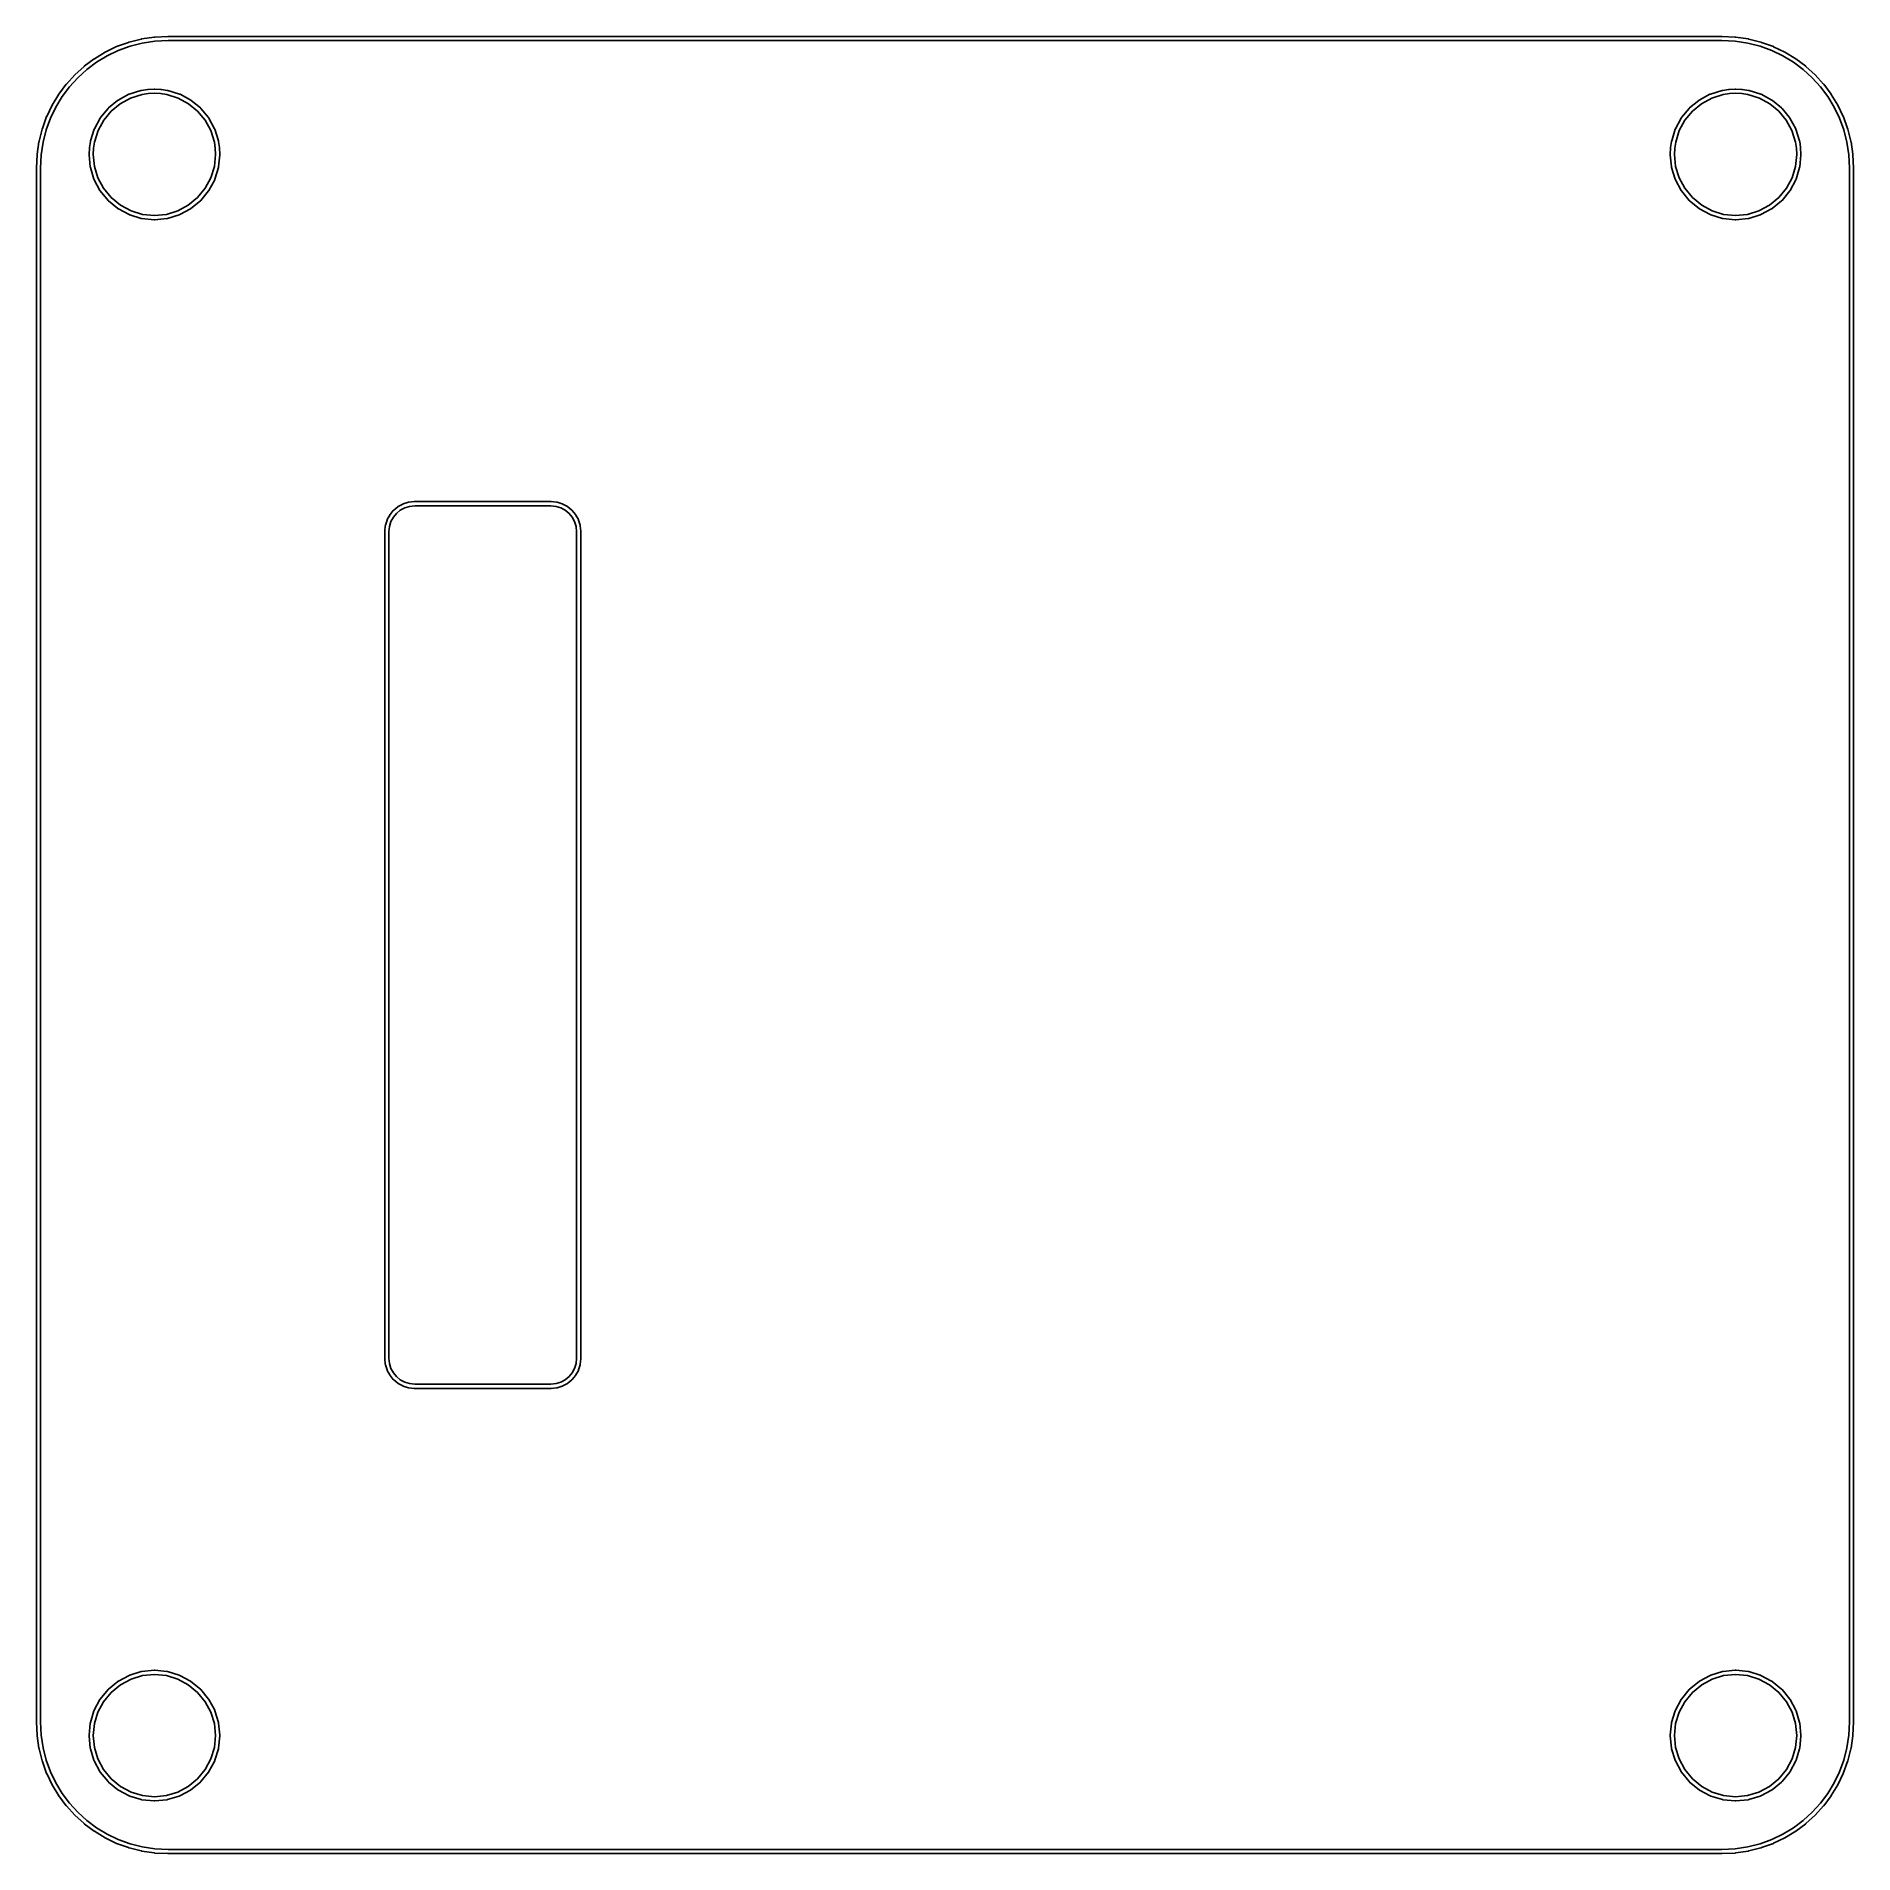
# Model space of a CAD drawing. Extents: x 98.6 to 141.7, y -119.1 to -76.
import ezdxf

# ---------------------------------------------------------------- set-up
doc = ezdxf.new("R2010")
doc.units = 0
doc.layers.add('BLACK', color=7, linetype='CONTINUOUS')

msp = doc.modelspace()

# ---------------------------------------------------------------- linework, layer by layer
at = {"layer": 'BLACK', "linetype": 'CONTINUOUS'}
for p, q in [((100.274, -76.331), (100.545, -76.2008)), ((100.545, -76.2008), (100.825, -76.0987)), ((100.545, -76.2008), (100.545, -76.2008)), ((100.862, -76.1918), (100.584, -76.2931)), ((100.825, -76.0987), (100.829, -76.0974)), ((100.825, -76.0987), (100.825, -76.0987)), ((100.829, -76.0974), (100.832, -76.0962)), ((100.832, -76.0961), (100.835, -76.0954)), ((100.832, -76.0962), (100.832, -76.0961)), ((100.832, -76.0961), (100.832, -76.0961)), ((100.835, -76.0954), (100.839, -76.0943)), ((100.839, -76.0943), (101.125, -76.0213)), ((100.839, -76.0943), (100.839, -76.0943)), ((101.152, -76.1176), (100.862, -76.1918)), ((101.125, -76.0213), (101.129, -76.0203)), ((101.125, -76.0213), (101.125, -76.0213)), ((101.129, -76.0203), (101.132, -76.0195)), ((101.132, -76.0195), (101.134, -76.0191)), ((101.132, -76.0195), (101.132, -76.0195)), ((101.132, -76.0195), (101.132, -76.0195)), ((101.134, -76.0191), (101.139, -76.0184)), ((101.139, -76.0184), (101.435, -75.9734)), ((101.139, -76.0184), (101.139, -76.0184)), ((101.452, -76.072), (101.152, -76.1176)), ((101.435, -75.9734), (101.44, -75.9728)), ((101.435, -75.9734), (101.435, -75.9734)), ((101.44, -75.9728), (101.442, -75.9724)), ((101.442, -75.9723), (101.445, -75.9722)), ((101.442, -75.9724), (101.442, -75.9723)), ((101.442, -75.9723), (101.442, -75.9723)), ((101.445, -75.9722), (101.45, -75.972)), ((101.45, -75.972), (101.759, -75.9565)), ((101.45, -75.972), (101.45, -75.972)), ((101.764, -76.0564), (101.452, -76.072)), ((101.759, -75.9565), (101.76, -75.9564)), ((101.76, -75.9564), (101.761, -75.9564)), ((101.761, -75.9564), (101.762, -75.9563)), ((101.762, -75.9563), (101.764, -75.9564)), ((101.764, -75.9564), (138.618, -75.9564)), ((138.618, -76.0564), (101.764, -76.0564)), ((138.618, -75.9564), (138.62, -75.9563)), ((138.929, -76.072), (138.618, -76.0564)), ((138.62, -75.9563), (138.621, -75.9564)), ((138.621, -75.9564), (138.622, -75.9564)), ((138.622, -75.9564), (138.623, -75.9565)), ((138.623, -75.9565), (138.932, -75.972)), ((139.23, -76.1176), (138.929, -76.072)), ((138.932, -75.972), (138.932, -75.972)), ((138.932, -75.972), (138.937, -75.9722)), ((138.937, -75.9722), (138.939, -75.9723)), ((138.939, -75.9723), (138.939, -75.9723)), ((138.939, -75.9723), (138.94, -75.9724)), ((138.94, -75.9724), (138.942, -75.9728)), ((138.942, -75.9728), (138.947, -75.9734)), ((138.947, -75.9734), (138.947, -75.9734)), ((138.947, -75.9734), (139.243, -76.0184)), ((139.52, -76.1918), (139.23, -76.1176)), ((139.243, -76.0184), (139.243, -76.0184)), ((139.243, -76.0184), (139.247, -76.0191)), ((139.247, -76.0191), (139.25, -76.0195)), ((139.25, -76.0195), (139.25, -76.0195)), ((139.25, -76.0195), (139.25, -76.0195)), ((139.25, -76.0195), (139.253, -76.0203)), ((139.253, -76.0203), (139.257, -76.0213)), ((139.257, -76.0213), (139.257, -76.0213)), ((139.257, -76.0213), (139.542, -76.0943)), ((139.798, -76.2931), (139.52, -76.1918)), ((139.542, -76.0943), (139.542, -76.0943)), ((139.542, -76.0943), (139.545, -76.095)), ((139.545, -76.095), (139.55, -76.0961)), ((139.55, -76.0961), (139.55, -76.0961)), ((139.55, -76.0961), (139.55, -76.0961)), ((139.55, -76.0961), (139.551, -76.0967)), ((139.551, -76.0967), (139.557, -76.0987)), ((139.557, -76.0987), (139.557, -76.0987)), ((139.557, -76.0987), (139.837, -76.2008)), ((139.837, -76.2008), (139.843, -76.204)), ((139.843, -76.204), (139.843, -76.204)), ((139.843, -76.204), (140.11, -76.3319)), ((99.5547, -76.867), (99.7733, -76.6684)), ((99.7733, -76.6684), (99.7745, -76.6673)), ((99.7745, -76.6673), (99.7746, -76.6672)), ((99.7745, -76.6673), (99.7745, -76.6673)), ((99.7746, -76.6672), (99.7766, -76.6657)), ((99.7766, -76.6657), (100.014, -76.4888)), ((100.071, -76.5709), (99.8382, -76.7445)), ((100.014, -76.4888), (100.015, -76.4879)), ((100.015, -76.4879), (100.017, -76.4866)), ((100.015, -76.4879), (100.015, -76.4879)), ((100.015, -76.4879), (100.015, -76.4879)), ((100.017, -76.4866), (100.271, -76.3326)), ((100.32, -76.42), (100.071, -76.5709)), ((100.271, -76.3326), (100.272, -76.3319)), ((100.272, -76.3319), (100.274, -76.331)), ((100.272, -76.3319), (100.272, -76.3319)), ((100.272, -76.3319), (100.272, -76.3319)), ((100.584, -76.2931), (100.32, -76.42)), ((140.062, -76.42), (139.798, -76.2931)), ((140.311, -76.5709), (140.062, -76.42)), ((140.11, -76.3319), (140.112, -76.3335)), ((140.112, -76.3335), (140.366, -76.4871)), ((140.543, -76.7445), (140.311, -76.5709)), ((140.366, -76.4871), (140.367, -76.4879)), ((140.367, -76.4879), (140.367, -76.4879)), ((140.367, -76.4879), (140.367, -76.4879)), ((140.367, -76.4879), (140.369, -76.4894)), ((140.369, -76.4894), (140.606, -76.6661)), ((140.606, -76.6661), (140.607, -76.6672)), ((140.607, -76.6672), (140.607, -76.6673)), ((140.607, -76.6673), (140.607, -76.6673)), ((140.607, -76.6673), (140.609, -76.6689)), ((140.609, -76.6689), (140.827, -76.8672)), ((99.174, -77.328), (99.3508, -77.0912)), ((99.3508, -77.0912), (99.3518, -77.0899)), ((99.3518, -77.0899), (99.3519, -77.0898)), ((99.3518, -77.0899), (99.3518, -77.0899)), ((99.3519, -77.0898), (99.3536, -77.0879)), ((99.3536, -77.0879), (99.5516, -76.87)), ((99.6238, -76.9392), (99.4291, -77.1535)), ((99.5516, -76.87), (99.553, -76.8685)), ((99.553, -76.8685), (99.5531, -76.8684)), ((99.5531, -76.8684), (99.5547, -76.867)), ((99.5531, -76.8684), (99.5531, -76.8684)), ((99.8382, -76.7445), (99.6238, -76.9392)), ((140.758, -76.9392), (140.543, -76.7445)), ((140.953, -77.1536), (140.758, -76.9392)), ((140.827, -76.8672), (140.829, -76.8684)), ((140.829, -76.8684), (140.829, -76.8684)), ((140.829, -76.8684), (140.829, -76.8685)), ((140.829, -76.8685), (140.83, -76.8702)), ((140.83, -76.8702), (141.029, -77.0886)), ((141.029, -77.0886), (141.03, -77.0898)), ((141.03, -77.0898), (141.03, -77.0899)), ((141.03, -77.0899), (141.03, -77.0899)), ((141.03, -77.0899), (141.031, -77.0919)), ((141.031, -77.0919), (141.208, -77.3287)), ((99.0179, -77.5848), (99.1718, -77.331)), ((99.2554, -77.386), (99.1044, -77.635)), ((99.1718, -77.331), (99.1724, -77.33)), ((99.1724, -77.33), (99.1724, -77.33)), ((99.1724, -77.33), (99.1725, -77.33)), ((99.1725, -77.33), (99.174, -77.328)), ((99.4291, -77.1535), (99.2554, -77.386)), ((100.35, -77.6553), (100.569, -77.4755)), ((100.63, -77.5541), (100.416, -77.7311)), ((100.569, -77.4755), (100.57, -77.4738)), ((100.57, -77.4738), (100.572, -77.4724)), ((100.572, -77.4723), (100.574, -77.4709)), ((100.572, -77.4724), (100.572, -77.4723)), ((100.574, -77.4709), (100.576, -77.4697)), ((100.576, -77.4696), (100.579, -77.4682)), ((100.576, -77.4697), (100.576, -77.4696)), ((100.579, -77.4682), (100.581, -77.4673)), ((100.581, -77.4673), (100.831, -77.3314)), ((100.877, -77.4205), (100.63, -77.5541)), ((100.831, -77.3314), (100.833, -77.33)), ((100.833, -77.33), (100.835, -77.3291)), ((100.835, -77.3291), (100.842, -77.3262)), ((100.835, -77.3291), (100.835, -77.3291)), ((100.842, -77.3262), (100.845, -77.3257)), ((100.845, -77.3257), (101.12, -77.2402)), ((101.15, -77.3357), (100.877, -77.4205)), ((101.12, -77.2402), (101.122, -77.2396)), ((101.122, -77.2396), (101.125, -77.2387)), ((101.125, -77.2387), (101.126, -77.2384)), ((101.126, -77.2384), (101.127, -77.2381)), ((101.127, -77.2381), (101.129, -77.2378)), ((101.129, -77.2378), (101.13, -77.2376)), ((101.13, -77.2376), (101.133, -77.2369)), ((101.133, -77.2369), (101.135, -77.2369)), ((101.135, -77.2369), (101.275, -77.2154)), ((101.293, -77.3139), (101.15, -77.3357)), ((101.275, -77.2154), (101.28, -77.2147)), ((101.275, -77.2154), (101.275, -77.2154)), ((101.28, -77.2147), (101.282, -77.2143)), ((101.282, -77.2143), (101.283, -77.2143)), ((101.283, -77.2143), (101.285, -77.2142)), ((101.283, -77.2143), (101.283, -77.2143)), ((101.285, -77.2142), (101.29, -77.2139)), ((101.29, -77.214), (101.434, -77.2067)), ((101.29, -77.2139), (101.29, -77.214)), ((101.441, -77.3065), (101.293, -77.3139)), ((101.434, -77.2067), (101.437, -77.2065)), ((101.434, -77.2067), (101.434, -77.2067)), ((101.437, -77.2065), (101.438, -77.2064)), ((101.438, -77.2064), (101.44, -77.2064)), ((101.44, -77.2064), (101.441, -77.2064)), ((101.441, -77.2064), (101.441, -77.2064)), ((101.441, -77.2064), (101.441, -77.2064)), ((101.441, -77.2064), (101.442, -77.2064)), ((101.589, -77.3139), (101.441, -77.3065)), ((101.442, -77.2064), (101.443, -77.2064)), ((101.443, -77.2064), (101.445, -77.2065)), ((101.445, -77.2065), (101.448, -77.2067)), ((101.448, -77.2067), (101.448, -77.2067)), ((101.448, -77.2067), (101.592, -77.214)), ((101.732, -77.3357), (101.589, -77.3139)), ((101.592, -77.214), (101.592, -77.2139)), ((101.592, -77.2139), (101.597, -77.2142)), ((101.597, -77.2142), (101.599, -77.2143)), ((101.599, -77.2143), (101.599, -77.2143)), ((101.599, -77.2143), (101.599, -77.2143)), ((101.599, -77.2143), (101.602, -77.2147)), ((101.602, -77.2147), (101.607, -77.2154)), ((101.607, -77.2154), (101.607, -77.2154)), ((101.607, -77.2154), (101.747, -77.2369)), ((102.005, -77.4205), (101.732, -77.3357)), ((101.747, -77.2369), (101.748, -77.2369)), ((101.748, -77.2369), (101.752, -77.2376)), ((101.752, -77.2376), (101.753, -77.2378)), ((101.753, -77.2378), (101.754, -77.2381)), ((101.754, -77.2381), (101.756, -77.2384)), ((101.756, -77.2384), (101.757, -77.2387)), ((101.757, -77.2387), (101.76, -77.2396)), ((101.76, -77.2396), (101.761, -77.2402)), ((101.761, -77.2402), (102.037, -77.3257)), ((102.251, -77.5541), (102.005, -77.4205)), ((102.037, -77.3257), (102.04, -77.3262)), ((102.04, -77.3262), (102.042, -77.3272)), ((102.042, -77.3272), (102.042, -77.3272)), ((102.042, -77.3272), (102.049, -77.33)), ((102.049, -77.33), (102.051, -77.3314)), ((102.051, -77.3314), (102.301, -77.4673)), ((102.466, -77.7311), (102.251, -77.5541)), ((102.301, -77.4673), (102.303, -77.4682)), ((102.303, -77.4682), (102.305, -77.4696)), ((102.305, -77.4696), (102.306, -77.4697)), ((102.306, -77.4697), (102.308, -77.4712)), ((102.308, -77.4712), (102.309, -77.4723)), ((102.309, -77.4723), (102.31, -77.4724)), ((102.31, -77.4724), (102.312, -77.4738)), ((102.312, -77.4738), (102.313, -77.4755)), ((102.313, -77.4755), (102.531, -77.6554)), ((137.851, -77.6553), (138.069, -77.4755)), ((138.13, -77.5541), (137.916, -77.7311)), ((138.069, -77.4755), (138.07, -77.4738)), ((138.07, -77.4738), (138.072, -77.4724)), ((138.072, -77.4723), (138.074, -77.4709)), ((138.072, -77.4724), (138.072, -77.4723)), ((138.074, -77.4709), (138.076, -77.4697)), ((138.076, -77.4696), (138.079, -77.4682)), ((138.076, -77.4697), (138.076, -77.4696)), ((138.079, -77.4682), (138.081, -77.4673)), ((138.081, -77.4673), (138.331, -77.3314)), ((138.377, -77.4205), (138.13, -77.5541)), ((138.331, -77.3314), (138.333, -77.33)), ((138.333, -77.33), (138.335, -77.3291)), ((138.335, -77.3291), (138.342, -77.3262)), ((138.335, -77.3291), (138.335, -77.3291)), ((138.342, -77.3262), (138.345, -77.3257)), ((138.345, -77.3257), (138.62, -77.2402)), ((138.65, -77.3357), (138.377, -77.4205)), ((138.62, -77.2402), (138.622, -77.2396)), ((138.622, -77.2396), (138.625, -77.2387)), ((138.625, -77.2387), (138.626, -77.2384)), ((138.626, -77.2384), (138.627, -77.2381)), ((138.627, -77.2381), (138.629, -77.2378)), ((138.629, -77.2378), (138.63, -77.2376)), ((138.63, -77.2376), (138.633, -77.2369)), ((138.633, -77.2369), (138.635, -77.2369)), ((138.635, -77.2369), (138.775, -77.2154)), ((138.793, -77.3139), (138.65, -77.3357)), ((138.775, -77.2154), (138.78, -77.2147)), ((138.775, -77.2154), (138.775, -77.2154)), ((138.78, -77.2147), (138.782, -77.2143)), ((138.782, -77.2143), (138.783, -77.2143)), ((138.783, -77.2143), (138.785, -77.2142)), ((138.783, -77.2143), (138.783, -77.2143)), ((138.785, -77.2142), (138.79, -77.2139)), ((138.79, -77.214), (138.934, -77.2067)), ((138.79, -77.2139), (138.79, -77.214)), ((138.941, -77.3065), (138.793, -77.3139)), ((138.934, -77.2067), (138.937, -77.2065)), ((138.934, -77.2067), (138.934, -77.2067)), ((138.937, -77.2065), (138.939, -77.2064)), ((138.939, -77.2064), (138.94, -77.2064)), ((138.94, -77.2064), (138.941, -77.2064)), ((138.941, -77.2064), (138.941, -77.2064)), ((138.941, -77.2064), (138.941, -77.2064)), ((138.941, -77.2064), (138.942, -77.2064)), ((139.089, -77.3139), (138.941, -77.3065)), ((138.942, -77.2064), (138.943, -77.2064)), ((138.943, -77.2064), (138.945, -77.2065)), ((138.945, -77.2065), (138.948, -77.2067)), ((138.948, -77.2067), (138.948, -77.2067)), ((138.948, -77.2067), (139.092, -77.214)), ((139.232, -77.3357), (139.089, -77.3139)), ((139.092, -77.214), (139.092, -77.2139)), ((139.092, -77.2139), (139.097, -77.2142)), ((139.097, -77.2142), (139.099, -77.2143)), ((139.099, -77.2143), (139.099, -77.2143)), ((139.099, -77.2143), (139.099, -77.2143)), ((139.099, -77.2143), (139.102, -77.2147)), ((139.102, -77.2147), (139.107, -77.2154)), ((139.107, -77.2154), (139.107, -77.2154)), ((139.107, -77.2154), (139.247, -77.2369)), ((139.505, -77.4205), (139.232, -77.3357)), ((139.247, -77.2369), (139.248, -77.2369)), ((139.248, -77.2369), (139.252, -77.2376)), ((139.252, -77.2376), (139.253, -77.2378)), ((139.253, -77.2378), (139.254, -77.2381)), ((139.254, -77.2381), (139.256, -77.2384)), ((139.256, -77.2384), (139.257, -77.2387)), ((139.257, -77.2387), (139.26, -77.2396)), ((139.26, -77.2396), (139.262, -77.2402)), ((139.262, -77.2402), (139.537, -77.3257)), ((139.752, -77.5541), (139.505, -77.4205)), ((139.537, -77.3257), (139.54, -77.3262)), ((139.54, -77.3262), (139.542, -77.3272)), ((139.542, -77.3272), (139.542, -77.3272)), ((139.542, -77.3272), (139.549, -77.33)), ((139.549, -77.33), (139.551, -77.3314)), ((139.551, -77.3314), (139.801, -77.4673)), ((139.966, -77.7311), (139.752, -77.5541)), ((139.801, -77.4673), (139.803, -77.4682)), ((139.803, -77.4682), (139.806, -77.4696)), ((139.806, -77.4696), (139.806, -77.4697)), ((139.806, -77.4697), (139.808, -77.4711)), ((139.808, -77.4711), (139.81, -77.4723)), ((139.81, -77.4723), (139.81, -77.4724)), ((139.81, -77.4724), (139.812, -77.4738)), ((139.812, -77.4738), (139.813, -77.4755)), ((139.813, -77.4755), (140.031, -77.6554)), ((141.126, -77.386), (140.953, -77.1536)), ((141.277, -77.635), (141.126, -77.386)), ((141.208, -77.3287), (141.209, -77.33)), ((141.209, -77.33), (141.209, -77.33)), ((141.209, -77.33), (141.209, -77.33)), ((141.209, -77.33), (141.21, -77.3321)), ((141.21, -77.3321), (141.364, -77.586)), ((98.7831, -78.1405), (98.8852, -77.8603)), ((98.9775, -77.8992), (98.8762, -78.177)), ((98.8852, -77.8603), (98.8884, -77.8537)), ((98.8884, -77.8537), (99.0164, -77.5874)), ((98.8884, -77.8537), (98.8884, -77.8537)), ((99.1044, -77.635), (98.9775, -77.8992)), ((99.0164, -77.5873), (99.0179, -77.5848)), ((99.0164, -77.5874), (99.0164, -77.5873)), ((99.0164, -77.5874), (99.0164, -77.5874)), ((100.016, -78.1462), (100.152, -77.8959)), ((100.239, -77.9456), (100.105, -78.1918)), ((100.152, -77.8959), (100.153, -77.8937)), ((100.153, -77.8937), (100.154, -77.8916)), ((100.154, -77.8915), (100.156, -77.8892)), ((100.154, -77.8916), (100.154, -77.8915)), ((100.156, -77.8892), (100.157, -77.8876)), ((100.157, -77.8875), (100.158, -77.8854)), ((100.157, -77.8876), (100.157, -77.8875)), ((100.158, -77.8854), (100.16, -77.8837)), ((100.16, -77.8837), (100.34, -77.6657)), ((100.416, -77.7311), (100.239, -77.9456)), ((100.34, -77.6657), (100.341, -77.6638)), ((100.341, -77.6638), (100.343, -77.662)), ((100.343, -77.6619), (100.345, -77.66)), ((100.343, -77.662), (100.343, -77.6619)), ((100.345, -77.66), (100.347, -77.6586)), ((100.347, -77.6585), (100.349, -77.6566)), ((100.347, -77.6586), (100.347, -77.6585)), ((100.349, -77.6566), (100.35, -77.6553)), ((102.643, -77.9456), (102.466, -77.7311)), ((102.531, -77.6554), (102.533, -77.6566)), ((102.533, -77.6566), (102.535, -77.6585)), ((102.535, -77.6585), (102.535, -77.6586)), ((102.535, -77.6586), (102.537, -77.6603)), ((102.537, -77.6603), (102.539, -77.6619)), ((102.539, -77.6619), (102.539, -77.6619)), ((102.539, -77.6619), (102.54, -77.6638)), ((102.54, -77.6638), (102.542, -77.6657)), ((102.542, -77.6657), (102.722, -77.8837)), ((102.777, -78.1918), (102.643, -77.9456)), ((102.722, -77.8837), (102.723, -77.8854)), ((102.723, -77.8854), (102.725, -77.8875)), ((102.725, -77.8875), (102.725, -77.8876)), ((102.725, -77.8876), (102.726, -77.8896)), ((102.726, -77.8896), (102.728, -77.8915)), ((102.728, -77.8915), (102.728, -77.8916)), ((102.728, -77.8916), (102.729, -77.8937)), ((102.729, -77.8937), (102.73, -77.8959)), ((102.73, -77.8959), (102.866, -78.1463)), ((137.516, -78.1462), (137.652, -77.8959)), ((137.739, -77.9456), (137.605, -78.1918)), ((137.652, -77.8959), (137.653, -77.8937)), ((137.653, -77.8937), (137.654, -77.8916)), ((137.654, -77.8915), (137.656, -77.8893)), ((137.654, -77.8916), (137.654, -77.8915)), ((137.656, -77.8893), (137.657, -77.8876)), ((137.657, -77.8875), (137.659, -77.8854)), ((137.657, -77.8876), (137.657, -77.8875)), ((137.659, -77.8854), (137.66, -77.8837)), ((137.66, -77.8837), (137.84, -77.6657)), ((137.916, -77.7311), (137.739, -77.9456)), ((137.84, -77.6657), (137.841, -77.6638)), ((137.841, -77.6638), (137.843, -77.662)), ((137.843, -77.6619), (137.845, -77.66)), ((137.843, -77.662), (137.843, -77.6619)), ((137.845, -77.66), (137.847, -77.6586)), ((137.847, -77.6585), (137.849, -77.6566)), ((137.847, -77.6586), (137.847, -77.6585)), ((137.849, -77.6566), (137.851, -77.6553)), ((140.143, -77.9456), (139.966, -77.7311)), ((140.031, -77.6554), (140.033, -77.6566)), ((140.033, -77.6566), (140.035, -77.6585)), ((140.035, -77.6585), (140.035, -77.6586)), ((140.035, -77.6586), (140.037, -77.6603)), ((140.037, -77.6603), (140.039, -77.6619)), ((140.039, -77.6619), (140.039, -77.6619)), ((140.039, -77.6619), (140.041, -77.6638)), ((140.041, -77.6638), (140.042, -77.6657)), ((140.042, -77.6657), (140.222, -77.8837)), ((140.277, -78.1918), (140.143, -77.9456)), ((140.222, -77.8837), (140.223, -77.8854)), ((140.223, -77.8854), (140.225, -77.8875)), ((140.225, -77.8875), (140.225, -77.8876)), ((140.225, -77.8876), (140.226, -77.8896)), ((140.226, -77.8896), (140.228, -77.8915)), ((140.228, -77.8915), (140.228, -77.8916)), ((140.228, -77.8916), (140.229, -77.8937)), ((140.229, -77.8937), (140.23, -77.8959)), ((140.23, -77.8959), (140.366, -78.1463)), ((141.404, -77.8992), (141.277, -77.635)), ((141.364, -77.586), (141.365, -77.5873)), ((141.365, -77.5873), (141.365, -77.5874)), ((141.365, -77.5874), (141.365, -77.5874)), ((141.365, -77.5874), (141.366, -77.5889)), ((141.366, -77.5889), (141.496, -77.8603)), ((141.505, -78.177), (141.404, -77.8992)), ((141.496, -77.8603), (141.496, -77.8603)), ((141.496, -77.8603), (141.498, -77.8641)), ((141.498, -77.8641), (141.499, -77.8673)), ((141.499, -77.8673), (141.598, -78.1405)), ((98.7046, -78.4441), (98.7057, -78.4399)), ((98.7057, -78.4399), (98.7787, -78.1546)), ((98.7057, -78.4399), (98.7057, -78.4399)), ((98.7787, -78.1545), (98.7794, -78.1519)), ((98.7787, -78.1546), (98.7787, -78.1545)), ((98.7794, -78.1519), (98.7805, -78.1474)), ((98.7805, -78.1474), (98.7805, -78.1474)), ((98.7805, -78.1474), (98.7806, -78.1474)), ((98.7806, -78.1474), (98.7814, -78.1452)), ((98.7814, -78.1452), (98.7831, -78.1405)), ((98.7831, -78.1405), (98.7831, -78.1405)), ((98.8762, -78.177), (98.802, -78.467)), ((99.9222, -78.4438), (99.9226, -78.4426)), ((99.9226, -78.4426), (99.9228, -78.4413)), ((99.9228, -78.4413), (99.9232, -78.4402)), ((99.9232, -78.4402), (99.9241, -78.4367)), ((99.9241, -78.4367), (99.9246, -78.4355)), ((99.9246, -78.4355), (100.01, -78.1598)), ((100.01, -78.1598), (100.011, -78.1574)), ((100.011, -78.1574), (100.012, -78.1551)), ((100.012, -78.1551), (100.015, -78.1483)), ((100.012, -78.1551), (100.012, -78.1551)), ((100.015, -78.1483), (100.016, -78.1462)), ((100.105, -78.1918), (100.02, -78.465)), ((102.862, -78.4651), (102.777, -78.1918)), ((102.866, -78.1463), (102.867, -78.1483)), ((102.867, -78.1483), (102.868, -78.1505)), ((102.868, -78.1505), (102.868, -78.1506)), ((102.868, -78.1506), (102.871, -78.1574)), ((102.871, -78.1574), (102.872, -78.1598)), ((102.872, -78.1598), (102.957, -78.4355)), ((102.957, -78.4355), (102.958, -78.4367)), ((102.958, -78.4367), (102.959, -78.4402)), ((102.959, -78.4402), (102.959, -78.4413)), ((102.959, -78.4413), (102.959, -78.4426)), ((102.959, -78.4426), (102.96, -78.4438)), ((137.422, -78.4438), (137.423, -78.4426)), ((137.423, -78.4402), (137.424, -78.4367)), ((137.423, -78.4413), (137.423, -78.4402)), ((137.423, -78.4426), (137.423, -78.4413)), ((137.424, -78.4367), (137.425, -78.4355)), ((137.425, -78.4355), (137.51, -78.1598)), ((137.51, -78.1598), (137.511, -78.1574)), ((137.511, -78.1574), (137.512, -78.1551)), ((137.512, -78.1551), (137.515, -78.1483)), ((137.512, -78.1551), (137.512, -78.1551)), ((137.515, -78.1483), (137.516, -78.1462)), ((137.605, -78.1918), (137.52, -78.465)), ((140.362, -78.4651), (140.277, -78.1918)), ((140.366, -78.1463), (140.367, -78.1483)), ((140.367, -78.1483), (140.368, -78.1505)), ((140.368, -78.1505), (140.368, -78.1506)), ((140.368, -78.1506), (140.371, -78.1574)), ((140.371, -78.1574), (140.372, -78.1598)), ((140.372, -78.1598), (140.457, -78.4355)), ((140.457, -78.4355), (140.458, -78.4367)), ((140.458, -78.4367), (140.459, -78.4402)), ((140.459, -78.4402), (140.459, -78.4413)), ((140.459, -78.4413), (140.459, -78.4426)), ((140.459, -78.4426), (140.46, -78.4438)), ((141.579, -78.467), (141.505, -78.177)), ((141.598, -78.1405), (141.598, -78.1405)), ((141.598, -78.1405), (141.6, -78.1446)), ((141.6, -78.1446), (141.601, -78.1474)), ((141.601, -78.1474), (141.601, -78.1474)), ((141.601, -78.1474), (141.601, -78.1474)), ((141.601, -78.1474), (141.602, -78.1506)), ((141.602, -78.1506), (141.603, -78.1545)), ((141.603, -78.1545), (141.603, -78.1546)), ((141.603, -78.1546), (141.676, -78.4399)), ((141.676, -78.4399), (141.676, -78.4399)), ((141.676, -78.4399), (141.677, -78.4439)), ((98.6408, -79.0738), (98.6563, -78.7649)), ((98.6563, -78.7649), (98.6566, -78.7603)), ((98.6563, -78.7649), (98.6563, -78.7649)), ((98.6566, -78.7603), (98.6567, -78.7576)), ((98.6567, -78.7575), (98.6572, -78.7546)), ((98.6567, -78.7576), (98.6567, -78.7575)), ((98.6567, -78.7576), (98.6567, -78.7576)), ((98.6572, -78.7546), (98.6578, -78.7503)), ((98.6578, -78.7503), (98.7027, -78.4543)), ((98.6578, -78.7503), (98.6578, -78.7503)), ((98.7027, -78.4543), (98.7034, -78.4498)), ((98.7027, -78.4543), (98.7027, -78.4543)), ((98.7034, -78.4498), (98.7038, -78.4471)), ((98.7038, -78.4471), (98.7038, -78.447)), ((98.7038, -78.447), (98.7039, -78.447)), ((98.7039, -78.447), (98.7046, -78.4441)), ((98.7563, -78.7676), (98.7407, -79.0787)), ((98.802, -78.467), (98.7563, -78.7676)), ((99.8907, -78.756), (99.8908, -78.7548)), ((99.8908, -78.7572), (99.8907, -78.756)), ((99.8908, -78.7512), (99.891, -78.7499)), ((99.8908, -78.7548), (99.8908, -78.7512)), ((99.8908, -78.7585), (99.8908, -78.7572)), ((99.8909, -78.7597), (99.8908, -78.7585)), ((99.8911, -78.7634), (99.8909, -78.7597)), ((99.891, -78.7499), (99.8984, -78.605)), ((99.8914, -78.7646), (99.8911, -78.7634)), ((99.9198, -79.0526), (99.8914, -78.7646)), ((99.8983, -78.605), (99.8986, -78.6003)), ((99.8984, -78.605), (99.8983, -78.605)), ((99.8986, -78.6003), (99.8987, -78.5977)), ((99.8987, -78.5976), (99.8991, -78.5951)), ((99.8987, -78.5977), (99.8987, -78.5976)), ((99.8987, -78.5977), (99.8987, -78.5977)), ((99.8991, -78.5951), (99.8998, -78.5904)), ((99.8998, -78.5904), (99.9213, -78.4498)), ((99.8998, -78.5904), (99.8998, -78.5904)), ((99.9213, -78.4485), (99.9221, -78.445)), ((99.9213, -78.4498), (99.9213, -78.4485)), ((99.9221, -78.445), (99.9222, -78.4438)), ((99.9983, -78.6078), (99.9909, -78.7549)), ((99.9909, -78.7549), (100.019, -79.0403)), ((100.02, -78.465), (99.9983, -78.6078)), ((102.884, -78.6078), (102.862, -78.4651)), ((102.863, -79.0403), (102.891, -78.7549)), ((102.891, -78.7549), (102.884, -78.6078)), ((102.96, -78.4438), (102.96, -78.445)), ((102.96, -78.445), (102.961, -78.4485)), ((102.961, -78.4485), (102.961, -78.4498)), ((102.961, -78.4498), (102.982, -78.5904)), ((102.99, -78.7646), (102.962, -79.0526)), ((102.982, -78.5904), (102.982, -78.5904)), ((102.982, -78.5904), (102.983, -78.595)), ((102.983, -78.595), (102.983, -78.5976)), ((102.983, -78.5976), (102.983, -78.5977)), ((102.983, -78.5977), (102.983, -78.5977)), ((102.983, -78.5977), (102.983, -78.6003)), ((102.983, -78.6003), (102.984, -78.605)), ((102.984, -78.605), (102.983, -78.605)), ((102.983, -78.605), (102.991, -78.7499)), ((102.991, -78.7634), (102.99, -78.7646)), ((102.991, -78.7499), (102.991, -78.7512)), ((102.991, -78.7512), (102.991, -78.7548)), ((102.991, -78.7548), (102.991, -78.756)), ((102.991, -78.756), (102.991, -78.7572)), ((102.991, -78.7572), (102.991, -78.7585)), ((102.991, -78.7585), (102.991, -78.7597)), ((102.991, -78.7597), (102.991, -78.7634)), ((137.391, -78.7499), (137.398, -78.605)), ((137.391, -78.7512), (137.391, -78.7499)), ((137.391, -78.7548), (137.391, -78.7512)), ((137.391, -78.756), (137.391, -78.7548)), ((137.391, -78.7572), (137.391, -78.756)), ((137.391, -78.7585), (137.391, -78.7572)), ((137.391, -78.7597), (137.391, -78.7585)), ((137.391, -78.7634), (137.391, -78.7597)), ((137.391, -78.7646), (137.391, -78.7634)), ((137.42, -79.0526), (137.391, -78.7646)), ((137.398, -78.605), (137.399, -78.6003)), ((137.398, -78.605), (137.398, -78.605)), ((137.399, -78.5951), (137.4, -78.5904)), ((137.399, -78.5976), (137.399, -78.5951)), ((137.399, -78.5977), (137.399, -78.5976)), ((137.399, -78.6003), (137.399, -78.5977)), ((137.399, -78.5977), (137.399, -78.5977)), ((137.4, -78.5904), (137.421, -78.4498)), ((137.4, -78.5904), (137.4, -78.5904)), ((137.421, -78.4485), (137.422, -78.445)), ((137.421, -78.4498), (137.421, -78.4485)), ((137.422, -78.445), (137.422, -78.4438)), ((137.498, -78.6078), (137.491, -78.7549)), ((137.491, -78.7549), (137.519, -79.0403)), ((137.52, -78.465), (137.498, -78.6078)), ((140.384, -78.6078), (140.362, -78.4651)), ((140.363, -79.0403), (140.391, -78.7549)), ((140.391, -78.7549), (140.384, -78.6078)), ((140.46, -78.4438), (140.46, -78.445)), ((140.46, -78.445), (140.461, -78.4485)), ((140.461, -78.4485), (140.461, -78.4498)), ((140.461, -78.4498), (140.482, -78.5904)), ((140.491, -78.7646), (140.462, -79.0526)), ((140.482, -78.5904), (140.482, -78.5904)), ((140.482, -78.5904), (140.483, -78.595)), ((140.483, -78.595), (140.483, -78.5976)), ((140.483, -78.5976), (140.483, -78.5977)), ((140.483, -78.5977), (140.483, -78.5977)), ((140.483, -78.5977), (140.483, -78.6003)), ((140.483, -78.6003), (140.484, -78.605)), ((140.484, -78.605), (140.484, -78.605)), ((140.484, -78.605), (140.491, -78.7499)), ((140.491, -78.7499), (140.491, -78.7512)), ((140.491, -78.7512), (140.491, -78.7548)), ((140.491, -78.7548), (140.491, -78.756)), ((140.491, -78.756), (140.491, -78.7572)), ((140.491, -78.7572), (140.491, -78.7585)), ((140.491, -78.7585), (140.491, -78.7597)), ((140.491, -78.7597), (140.491, -78.7634)), ((140.491, -78.7634), (140.491, -78.7646)), ((141.625, -78.7676), (141.579, -78.467)), ((141.641, -79.0787), (141.625, -78.7676)), ((141.677, -78.4439), (141.678, -78.447)), ((141.678, -78.447), (141.678, -78.447)), ((141.678, -78.447), (141.678, -78.4471)), ((141.678, -78.4471), (141.678, -78.4496)), ((141.678, -78.4496), (141.679, -78.4543)), ((141.679, -78.4543), (141.679, -78.4543)), ((141.679, -78.4543), (141.724, -78.7503)), ((141.724, -78.7503), (141.724, -78.7503)), ((141.724, -78.7503), (141.724, -78.7548)), ((141.724, -78.7548), (141.725, -78.7575)), ((141.725, -78.7575), (141.725, -78.7576)), ((141.725, -78.7576), (141.725, -78.7576)), ((141.725, -78.7576), (141.725, -78.7603)), ((141.725, -78.7603), (141.725, -78.7649)), ((141.725, -78.7649), (141.725, -78.7649)), ((141.725, -78.7649), (141.741, -79.0738)), ((98.6406, -79.0774), (98.6407, -79.0763)), ((98.6407, -79.0787), (98.6406, -79.0774)), ((98.6407, -79.075), (98.6408, -79.0738)), ((98.6407, -79.0763), (98.6407, -79.075)), ((98.6407, -115.933), (98.6407, -79.0787)), ((98.7407, -79.0787), (98.7407, -115.933)), ((99.9198, -79.0551), (99.9198, -79.0526)), ((99.9205, -79.0583), (99.9198, -79.0551)), ((99.9218, -79.0647), (99.9205, -79.0583)), ((99.9227, -79.067), (99.9218, -79.0647)), ((100.006, -79.3424), (99.9227, -79.067)), ((100.019, -79.0403), (100.101, -79.311)), ((102.781, -79.3109), (102.863, -79.0403)), ((102.959, -79.067), (102.876, -79.3423)), ((102.96, -79.0647), (102.959, -79.067)), ((102.961, -79.0623), (102.96, -79.0647)), ((102.962, -79.0551), (102.961, -79.0623)), ((102.962, -79.0526), (102.962, -79.0551)), ((137.42, -79.0551), (137.42, -79.0526)), ((137.421, -79.0583), (137.42, -79.0551)), ((137.422, -79.0647), (137.421, -79.0583)), ((137.423, -79.067), (137.422, -79.0647)), ((137.506, -79.3424), (137.423, -79.067)), ((137.519, -79.0403), (137.601, -79.311)), ((140.281, -79.3109), (140.363, -79.0403)), ((140.459, -79.067), (140.376, -79.3423)), ((140.46, -79.0647), (140.459, -79.067)), ((140.461, -79.0583), (140.46, -79.0647)), ((140.462, -79.0551), (140.461, -79.0583)), ((140.462, -79.0526), (140.462, -79.0551)), ((141.641, -115.933), (141.641, -79.0787)), ((141.741, -79.0738), (141.741, -79.075)), ((141.741, -79.075), (141.741, -79.0763)), ((141.741, -79.0763), (141.741, -79.0774)), ((141.741, -79.0774), (141.741, -79.0787)), ((141.741, -79.0787), (141.741, -115.933)), ((100.007, -79.3447), (100.006, -79.3424)), ((100.008, -79.347), (100.007, -79.3447)), ((100.008, -79.3471), (100.008, -79.347)), ((100.009, -79.3504), (100.008, -79.3471)), ((100.01, -79.3516), (100.009, -79.3504)), ((100.011, -79.3539), (100.01, -79.3516)), ((100.01, -79.3516), (100.01, -79.3516)), ((100.012, -79.3559), (100.011, -79.3539)), ((100.147, -79.6098), (100.012, -79.3559)), ((100.101, -79.311), (100.235, -79.5605)), ((100.148, -79.6121), (100.147, -79.6098)), ((100.15, -79.6141), (100.148, -79.6121)), ((100.154, -79.6202), (100.15, -79.6141)), ((100.15, -79.6141), (100.15, -79.6141)), ((100.156, -79.622), (100.154, -79.6202)), ((100.34, -79.8467), (100.156, -79.622)), ((100.235, -79.5605), (100.416, -79.7814)), ((102.466, -79.7814), (102.647, -79.5605)), ((102.726, -79.622), (102.542, -79.8467)), ((102.647, -79.5605), (102.781, -79.3109)), ((102.728, -79.6202), (102.726, -79.622)), ((102.729, -79.6182), (102.728, -79.6202)), ((102.733, -79.6121), (102.729, -79.6182)), ((102.734, -79.6098), (102.733, -79.6121)), ((102.87, -79.3559), (102.734, -79.6098)), ((102.871, -79.3539), (102.87, -79.3559)), ((102.872, -79.3516), (102.871, -79.3539)), ((102.873, -79.349), (102.872, -79.3516)), ((102.872, -79.3516), (102.872, -79.3516)), ((102.874, -79.3471), (102.873, -79.349)), ((102.875, -79.3447), (102.874, -79.347)), ((102.874, -79.347), (102.874, -79.3471)), ((102.876, -79.3423), (102.875, -79.3447)), ((137.507, -79.3447), (137.506, -79.3424)), ((137.508, -79.347), (137.507, -79.3447)), ((137.508, -79.3471), (137.508, -79.347)), ((137.509, -79.3504), (137.508, -79.3471)), ((137.51, -79.3516), (137.509, -79.3504)), ((137.511, -79.3539), (137.51, -79.3516)), ((137.51, -79.3516), (137.51, -79.3516)), ((137.512, -79.3559), (137.511, -79.3539)), ((137.648, -79.6098), (137.512, -79.3559)), ((137.601, -79.311), (137.735, -79.5605)), ((137.648, -79.6121), (137.648, -79.6098)), ((137.65, -79.6141), (137.648, -79.6121)), ((137.654, -79.6202), (137.65, -79.6141)), ((137.65, -79.6141), (137.65, -79.6141)), ((137.656, -79.622), (137.654, -79.6202)), ((137.84, -79.8467), (137.656, -79.622)), ((137.735, -79.5605), (137.916, -79.7814)), ((139.966, -79.7814), (140.147, -79.5605)), ((140.226, -79.622), (140.042, -79.8467)), ((140.147, -79.5605), (140.281, -79.3109)), ((140.228, -79.6202), (140.226, -79.622)), ((140.229, -79.6182), (140.228, -79.6202)), ((140.233, -79.6121), (140.229, -79.6182)), ((140.234, -79.6098), (140.233, -79.6121)), ((140.37, -79.3559), (140.234, -79.6098)), ((140.371, -79.3539), (140.37, -79.3559)), ((140.372, -79.3516), (140.371, -79.3539)), ((140.373, -79.3493), (140.372, -79.3516)), ((140.372, -79.3516), (140.372, -79.3516)), ((140.374, -79.347), (140.373, -79.3493)), ((140.375, -79.3447), (140.374, -79.347)), ((140.374, -79.347), (140.374, -79.347)), ((140.376, -79.3423), (140.375, -79.3447)), ((100.341, -79.8488), (100.34, -79.8467)), ((100.344, -79.8517), (100.341, -79.8488)), ((100.348, -79.8557), (100.344, -79.8517)), ((100.35, -79.8571), (100.348, -79.8557)), ((100.575, -80.0414), (100.35, -79.8571)), ((100.416, -79.7814), (100.636, -79.9624)), ((100.577, -80.0431), (100.575, -80.0414)), ((100.579, -80.0444), (100.577, -80.0431)), ((100.585, -80.0486), (100.579, -80.0444)), ((100.579, -80.0444), (100.579, -80.0444)), ((100.587, -80.0495), (100.585, -80.0486)), ((100.841, -80.185), (100.587, -80.0495)), ((100.636, -79.9624), (100.886, -80.0957)), ((100.886, -80.0957), (101.157, -80.1779)), ((101.725, -80.1779), (101.996, -80.0957)), ((101.996, -80.0957), (102.245, -79.9624)), ((102.295, -80.0495), (102.041, -80.185)), ((102.245, -79.9624), (102.466, -79.7814)), ((102.297, -80.0486), (102.295, -80.0495)), ((102.299, -80.0472), (102.297, -80.0486)), ((102.305, -80.0431), (102.299, -80.0472)), ((102.307, -80.0413), (102.305, -80.0431)), ((102.532, -79.8571), (102.307, -80.0413)), ((102.534, -79.8557), (102.532, -79.8571)), ((102.537, -79.8524), (102.534, -79.8557)), ((102.541, -79.8488), (102.537, -79.8524)), ((102.542, -79.8467), (102.541, -79.8488)), ((137.841, -79.8488), (137.84, -79.8467)), ((137.845, -79.8521), (137.841, -79.8488)), ((137.848, -79.8557), (137.845, -79.8521)), ((137.85, -79.8571), (137.848, -79.8557)), ((138.075, -80.0414), (137.85, -79.8571)), ((137.916, -79.7814), (138.137, -79.9624)), ((138.077, -80.0431), (138.075, -80.0414)), ((138.079, -80.0444), (138.077, -80.0431)), ((138.079, -80.0445), (138.079, -80.0444)), ((138.085, -80.0486), (138.079, -80.0445)), ((138.087, -80.0495), (138.085, -80.0486)), ((138.341, -80.185), (138.087, -80.0495)), ((138.137, -79.9624), (138.386, -80.0957)), ((138.386, -80.0957), (138.657, -80.1779)), ((139.225, -80.1779), (139.496, -80.0957)), ((139.496, -80.0957), (139.745, -79.9624)), ((139.795, -80.0495), (139.541, -80.185)), ((139.745, -79.9624), (139.966, -79.7814)), ((139.797, -80.0485), (139.795, -80.0495)), ((139.799, -80.0472), (139.797, -80.0485)), ((139.805, -80.0431), (139.799, -80.0472)), ((139.807, -80.0413), (139.805, -80.0431)), ((140.032, -79.8571), (139.807, -80.0413)), ((140.034, -79.8557), (140.032, -79.8571)), ((140.037, -79.8529), (140.034, -79.8557)), ((140.041, -79.8488), (140.037, -79.8529)), ((140.042, -79.8467), (140.041, -79.8488)), ((100.843, -80.1864), (100.841, -80.185)), ((100.845, -80.1873), (100.843, -80.1864)), ((100.848, -80.1883), (100.845, -80.1873)), ((100.845, -80.1873), (100.845, -80.1873)), ((100.85, -80.1892), (100.848, -80.1883)), ((100.852, -80.1902), (100.85, -80.1892)), ((100.85, -80.1892), (100.85, -80.1892)), ((100.855, -80.1906), (100.852, -80.1902)), ((101.13, -80.2743), (100.855, -80.1906)), ((101.132, -80.2752), (101.13, -80.2743)), ((101.135, -80.2757), (101.132, -80.2752)), ((101.142, -80.2772), (101.135, -80.2757)), ((101.135, -80.2757), (101.135, -80.2757)), ((101.144, -80.2772), (101.142, -80.2772)), ((101.434, -80.3057), (101.144, -80.2772)), ((101.157, -80.1779), (101.441, -80.206)), ((101.436, -80.3062), (101.434, -80.3057)), ((101.441, -80.3062), (101.436, -80.3062)), ((101.441, -80.206), (101.725, -80.1779)), ((101.446, -80.3062), (101.441, -80.3062)), ((101.448, -80.3057), (101.446, -80.3062)), ((101.737, -80.2772), (101.448, -80.3057)), ((101.74, -80.2772), (101.737, -80.2772)), ((101.746, -80.276), (101.74, -80.2772)), ((101.75, -80.2752), (101.746, -80.276)), ((101.752, -80.2743), (101.75, -80.2752)), ((102.027, -80.1906), (101.752, -80.2743)), ((102.03, -80.1902), (102.027, -80.1906)), ((102.032, -80.1892), (102.03, -80.1902)), ((102.035, -80.1878), (102.032, -80.1892)), ((102.032, -80.1892), (102.032, -80.1892)), ((102.036, -80.1873), (102.035, -80.1878)), ((102.039, -80.1864), (102.036, -80.1873)), ((102.036, -80.1873), (102.036, -80.1873)), ((102.041, -80.185), (102.039, -80.1864)), ((138.343, -80.1864), (138.341, -80.185)), ((138.345, -80.1873), (138.343, -80.1864)), ((138.348, -80.1885), (138.345, -80.1873)), ((138.345, -80.1873), (138.345, -80.1873)), ((138.35, -80.1892), (138.348, -80.1885)), ((138.352, -80.1902), (138.35, -80.1892)), ((138.35, -80.1892), (138.35, -80.1892)), ((138.355, -80.1906), (138.352, -80.1902)), ((138.63, -80.2743), (138.355, -80.1906)), ((138.632, -80.2752), (138.63, -80.2743)), ((138.635, -80.2757), (138.632, -80.2752)), ((138.642, -80.2772), (138.635, -80.2757)), ((138.635, -80.2757), (138.635, -80.2757)), ((138.644, -80.2772), (138.642, -80.2772)), ((138.934, -80.3057), (138.644, -80.2772)), ((138.657, -80.1779), (138.941, -80.206)), ((138.936, -80.3062), (138.934, -80.3057)), ((138.941, -80.3062), (138.936, -80.3062)), ((138.941, -80.206), (139.225, -80.1779)), ((138.946, -80.3062), (138.941, -80.3062)), ((138.948, -80.3057), (138.946, -80.3062)), ((139.237, -80.2772), (138.948, -80.3057)), ((139.24, -80.2772), (139.237, -80.2772)), ((139.247, -80.2757), (139.24, -80.2772)), ((139.25, -80.2752), (139.247, -80.2757)), ((139.252, -80.2743), (139.25, -80.2752)), ((139.527, -80.1906), (139.252, -80.2743)), ((139.53, -80.1902), (139.527, -80.1906)), ((139.532, -80.1892), (139.53, -80.1902)), ((139.535, -80.1878), (139.532, -80.1892)), ((139.532, -80.1892), (139.532, -80.1892)), ((139.536, -80.1873), (139.535, -80.1878)), ((139.539, -80.1864), (139.536, -80.1873)), ((139.536, -80.1873), (139.536, -80.1873)), ((139.541, -80.185), (139.539, -80.1864)), ((107.223, -87.1083), (107.331, -87.0498)), ((107.331, -87.0498), (107.333, -87.0485)), ((107.333, -87.0485), (107.337, -87.0465)), ((107.337, -87.0465), (107.342, -87.0446)), ((107.342, -87.0446), (107.344, -87.0442)), ((107.344, -87.0442), (107.464, -87.0071)), ((107.464, -87.0071), (107.466, -87.0062)), ((107.466, -87.0062), (107.471, -87.0052)), ((107.471, -87.0052), (107.476, -87.0042)), ((107.476, -87.0042), (107.478, -87.0042)), ((107.478, -87.0042), (107.605, -86.9916)), ((107.605, -86.9915), (107.61, -86.9911)), ((107.605, -86.9916), (107.605, -86.9915)), ((107.61, -86.9911), (107.612, -86.9908)), ((107.612, -86.9908), (107.612, -86.9908)), ((107.612, -86.9908), (107.612, -86.9908)), ((107.612, -86.9908), (107.616, -86.9908)), ((107.616, -86.9908), (107.62, -86.9908)), ((107.62, -86.9908), (107.62, -86.9908)), ((107.62, -86.9908), (110.839, -86.9908)), ((110.839, -86.9908), (110.839, -86.9908)), ((110.839, -86.9908), (110.843, -86.9908)), ((110.843, -86.9908), (110.846, -86.9908)), ((110.846, -86.9908), (110.846, -86.9908)), ((110.846, -86.9908), (110.846, -86.9908)), ((110.846, -86.9908), (110.848, -86.9911)), ((110.848, -86.9911), (110.853, -86.9915)), ((110.853, -86.9915), (110.853, -86.9916)), ((110.853, -86.9916), (110.98, -87.0042)), ((110.98, -87.0042), (110.982, -87.0042)), ((110.982, -87.0042), (110.987, -87.0052)), ((110.987, -87.0052), (110.992, -87.0062)), ((110.992, -87.0062), (110.994, -87.0071)), ((110.994, -87.0071), (111.114, -87.0442)), ((111.114, -87.0442), (111.116, -87.0446)), ((111.116, -87.0446), (111.123, -87.0474)), ((111.123, -87.0474), (111.125, -87.0485)), ((111.125, -87.0485), (111.127, -87.0498)), ((111.127, -87.0498), (111.235, -87.1083)), ((106.92, -87.5516), (106.957, -87.4319)), ((106.957, -87.4295), (106.959, -87.4242)), ((106.957, -87.4319), (106.957, -87.4295)), ((106.959, -87.4242), (106.961, -87.4204)), ((106.961, -87.4204), (106.962, -87.4184)), ((106.962, -87.4184), (107.021, -87.3104)), ((107.051, -87.4638), (107.016, -87.5786)), ((107.021, -87.3104), (107.022, -87.3082)), ((107.022, -87.3082), (107.023, -87.3061)), ((107.023, -87.306), (107.025, -87.3037)), ((107.023, -87.3061), (107.023, -87.306)), ((107.025, -87.3037), (107.026, -87.302)), ((107.026, -87.302), (107.027, -87.2999)), ((107.026, -87.302), (107.026, -87.302)), ((107.027, -87.2999), (107.029, -87.2982)), ((107.029, -87.2982), (107.106, -87.2043)), ((107.108, -87.36), (107.051, -87.4638)), ((107.106, -87.2043), (107.108, -87.2024)), ((107.108, -87.2024), (107.109, -87.2005)), ((107.182, -87.2697), (107.108, -87.36)), ((107.109, -87.2005), (107.11, -87.2004)), ((107.11, -87.2004), (107.111, -87.1986)), ((107.111, -87.1986), (107.113, -87.1971)), ((107.113, -87.1971), (107.115, -87.1952)), ((107.113, -87.1971), (107.113, -87.1971)), ((107.115, -87.1952), (107.117, -87.1939)), ((107.117, -87.1939), (107.211, -87.1165)), ((107.272, -87.1952), (107.182, -87.2697)), ((107.211, -87.1165), (107.212, -87.1148)), ((107.212, -87.1148), (107.214, -87.1134)), ((107.214, -87.1134), (107.217, -87.1119)), ((107.214, -87.1134), (107.214, -87.1134)), ((107.217, -87.1119), (107.218, -87.1107)), ((107.218, -87.1107), (107.221, -87.1092)), ((107.218, -87.1107), (107.218, -87.1107)), ((107.221, -87.1092), (107.223, -87.1083)), ((107.376, -87.139), (107.272, -87.1952)), ((107.491, -87.1035), (107.376, -87.139)), ((107.617, -87.0908), (107.491, -87.1035)), ((110.841, -87.0908), (107.617, -87.0908)), ((110.967, -87.1035), (110.841, -87.0908)), ((111.082, -87.139), (110.967, -87.1035)), ((111.186, -87.1952), (111.082, -87.139)), ((111.276, -87.2697), (111.186, -87.1952)), ((111.235, -87.1083), (111.238, -87.1092)), ((111.238, -87.1092), (111.24, -87.1106)), ((111.24, -87.1106), (111.24, -87.1107)), ((111.24, -87.1107), (111.242, -87.1122)), ((111.242, -87.1122), (111.244, -87.1134)), ((111.244, -87.1134), (111.244, -87.1134)), ((111.244, -87.1134), (111.246, -87.1148)), ((111.246, -87.1148), (111.248, -87.1165)), ((111.248, -87.1165), (111.341, -87.1939)), ((111.351, -87.36), (111.276, -87.2697)), ((111.341, -87.1939), (111.343, -87.1952)), ((111.343, -87.1952), (111.345, -87.197)), ((111.345, -87.197), (111.345, -87.1971)), ((111.345, -87.1971), (111.347, -87.1989)), ((111.347, -87.1989), (111.349, -87.2004)), ((111.349, -87.2004), (111.349, -87.2005)), ((111.349, -87.2005), (111.351, -87.2023)), ((111.351, -87.2023), (111.352, -87.2043)), ((111.407, -87.4638), (111.351, -87.36)), ((111.352, -87.2043), (111.429, -87.2982)), ((111.442, -87.5786), (111.407, -87.4638)), ((111.429, -87.2982), (111.431, -87.2999)), ((111.431, -87.2999), (111.432, -87.302)), ((111.432, -87.302), (111.432, -87.302)), ((111.432, -87.302), (111.434, -87.3041)), ((111.434, -87.3041), (111.435, -87.306)), ((111.435, -87.306), (111.435, -87.3061)), ((111.435, -87.3061), (111.437, -87.3082)), ((111.437, -87.3082), (111.437, -87.3104)), ((111.437, -87.3104), (111.496, -87.4184)), ((111.496, -87.4184), (111.497, -87.4204)), ((111.497, -87.4204), (111.498, -87.423)), ((111.498, -87.423), (111.501, -87.4295)), ((111.501, -87.4295), (111.502, -87.4319)), ((111.502, -87.4319), (111.539, -87.5516)), ((106.903, -87.6997), (106.904, -87.6969)), ((106.903, -87.6998), (106.903, -87.6997)), ((106.903, -87.7026), (106.903, -87.6998)), ((106.903, -87.6998), (106.903, -87.6998)), ((106.903, -87.7071), (106.903, -87.7026)), ((106.903, -87.7072), (106.903, -87.7071)), ((106.903, -107.305), (106.903, -87.7072)), ((106.904, -87.6924), (106.917, -87.566)), ((106.904, -87.6925), (106.904, -87.6924)), ((106.904, -87.6969), (106.904, -87.6925)), ((106.917, -87.5635), (106.918, -87.5588)), ((106.917, -87.566), (106.917, -87.5635)), ((106.918, -87.5588), (106.919, -87.554)), ((106.919, -87.554), (106.92, -87.5516)), ((107.016, -87.5786), (107.003, -87.7048)), ((107.003, -87.7048), (107.003, -107.307)), ((111.455, -87.7048), (111.442, -87.5786)), ((111.455, -107.307), (111.455, -87.7048)), ((111.539, -87.5516), (111.54, -87.554)), ((111.54, -87.554), (111.541, -87.5586)), ((111.541, -87.5586), (111.541, -87.5635)), ((111.541, -87.5635), (111.542, -87.566)), ((111.542, -87.566), (111.554, -87.6924)), ((111.554, -87.6924), (111.554, -87.6925)), ((111.554, -87.6925), (111.555, -87.6974)), ((111.555, -87.6974), (111.555, -87.6997)), ((111.555, -87.6997), (111.555, -87.6998)), ((111.555, -87.6998), (111.555, -87.6998)), ((111.555, -87.6998), (111.555, -87.7031)), ((111.555, -87.7031), (111.555, -87.7071)), ((111.555, -87.7071), (111.555, -87.7072)), ((111.555, -87.7072), (111.555, -107.305)), ((106.903, -107.309), (106.903, -107.305)), ((106.903, -107.305), (106.903, -107.305)), ((106.903, -107.312), (106.903, -107.309)), ((106.903, -107.315), (106.903, -107.312)), ((106.903, -107.312), (106.903, -107.312)), ((106.903, -107.312), (106.903, -107.312)), ((106.904, -107.32), (106.903, -107.315)), ((107.003, -107.307), (107.016, -107.434)), ((111.442, -107.434), (111.455, -107.307)), ((111.555, -107.315), (111.554, -107.32)), ((111.555, -107.305), (111.555, -107.305)), ((111.555, -107.305), (111.555, -107.309)), ((111.555, -107.309), (111.555, -107.312)), ((111.555, -107.312), (111.555, -107.312)), ((111.555, -107.312), (111.555, -107.312)), ((111.555, -107.312), (111.555, -107.315)), ((106.917, -107.446), (106.904, -107.32)), ((106.904, -107.32), (106.904, -107.32)), ((106.917, -107.449), (106.917, -107.446)), ((106.918, -107.453), (106.917, -107.449)), ((106.919, -107.458), (106.918, -107.453)), ((106.92, -107.461), (106.919, -107.458)), ((106.957, -107.58), (106.92, -107.461)), ((106.957, -107.583), (106.957, -107.58)), ((106.959, -107.588), (106.957, -107.583)), ((106.961, -107.592), (106.959, -107.588)), ((106.962, -107.594), (106.961, -107.592)), ((107.021, -107.702), (106.962, -107.594)), ((107.016, -107.434), (107.051, -107.548)), ((107.022, -107.704), (107.021, -107.702)), ((107.023, -107.706), (107.022, -107.704)), ((107.025, -107.708), (107.023, -107.706)), ((107.023, -107.706), (107.023, -107.706)), ((107.026, -107.71), (107.025, -107.708)), ((107.027, -107.712), (107.026, -107.71)), ((107.026, -107.71), (107.026, -107.71)), ((107.029, -107.714), (107.027, -107.712)), ((107.106, -107.808), (107.029, -107.714)), ((107.051, -107.548), (107.108, -107.652)), ((107.108, -107.652), (107.182, -107.743)), ((107.182, -107.743), (107.272, -107.817)), ((111.186, -107.817), (111.276, -107.742)), ((111.276, -107.742), (111.351, -107.652)), ((111.351, -107.652), (111.407, -107.548)), ((111.429, -107.714), (111.352, -107.808)), ((111.407, -107.548), (111.442, -107.434)), ((111.431, -107.712), (111.429, -107.714)), ((111.432, -107.71), (111.431, -107.712)), ((111.434, -107.708), (111.432, -107.71)), ((111.432, -107.71), (111.432, -107.71)), ((111.435, -107.706), (111.434, -107.708)), ((111.437, -107.704), (111.435, -107.706)), ((111.435, -107.706), (111.435, -107.706)), ((111.496, -107.594), (111.437, -107.702)), ((111.437, -107.702), (111.437, -107.704)), ((111.497, -107.592), (111.496, -107.594)), ((111.498, -107.589), (111.497, -107.592)), ((111.501, -107.583), (111.498, -107.589)), ((111.502, -107.58), (111.501, -107.583)), ((111.539, -107.461), (111.502, -107.58)), ((111.54, -107.458), (111.539, -107.461)), ((111.541, -107.454), (111.54, -107.458)), ((111.542, -107.446), (111.541, -107.449)), ((111.541, -107.449), (111.541, -107.454)), ((111.554, -107.32), (111.542, -107.446)), ((111.554, -107.32), (111.554, -107.32)), ((107.108, -107.81), (107.106, -107.808)), ((107.109, -107.812), (107.108, -107.81)), ((107.11, -107.812), (107.109, -107.812)), ((107.111, -107.813), (107.11, -107.812)), ((107.113, -107.815), (107.111, -107.813)), ((107.115, -107.817), (107.113, -107.815)), ((107.113, -107.815), (107.113, -107.815)), ((107.117, -107.818), (107.115, -107.817)), ((107.211, -107.896), (107.117, -107.818)), ((107.212, -107.897), (107.211, -107.896)), ((107.214, -107.899), (107.212, -107.897)), ((107.217, -107.9), (107.214, -107.899)), ((107.214, -107.899), (107.214, -107.899)), ((107.218, -107.901), (107.217, -107.9)), ((107.218, -107.902), (107.218, -107.901)), ((107.221, -107.903), (107.218, -107.902)), ((107.223, -107.904), (107.221, -107.903)), ((107.331, -107.962), (107.223, -107.904)), ((107.272, -107.817), (107.376, -107.873)), ((107.333, -107.964), (107.331, -107.962)), ((107.335, -107.965), (107.333, -107.964)), ((107.342, -107.968), (107.335, -107.965)), ((107.335, -107.965), (107.335, -107.965)), ((107.344, -107.968), (107.342, -107.968)), ((107.464, -108.005), (107.344, -107.968)), ((107.376, -107.873), (107.491, -107.909)), ((107.466, -108.006), (107.464, -108.005)), ((107.471, -108.007), (107.466, -108.006)), ((107.476, -108.008), (107.471, -108.007)), ((107.478, -108.008), (107.476, -108.008)), ((107.605, -108.021), (107.478, -108.008)), ((107.491, -107.909), (107.617, -107.921)), ((107.61, -108.021), (107.605, -108.021)), ((107.605, -108.021), (107.605, -108.021)), ((107.612, -108.021), (107.61, -108.021)), ((107.616, -108.021), (107.612, -108.021)), ((107.612, -108.021), (107.612, -108.021)), ((107.612, -108.021), (107.612, -108.021)), ((107.62, -108.021), (107.616, -108.021)), ((107.617, -107.921), (110.841, -107.921)), ((110.839, -108.021), (107.62, -108.021)), ((107.62, -108.021), (107.62, -108.021)), ((110.843, -108.021), (110.839, -108.021)), ((110.839, -108.021), (110.839, -108.021)), ((110.841, -107.921), (110.967, -107.909)), ((110.846, -108.021), (110.843, -108.021)), ((110.848, -108.021), (110.846, -108.021)), ((110.846, -108.021), (110.846, -108.021)), ((110.846, -108.021), (110.846, -108.021)), ((110.853, -108.021), (110.848, -108.021)), ((110.98, -108.008), (110.853, -108.021)), ((110.853, -108.021), (110.853, -108.021)), ((110.967, -107.909), (111.082, -107.873)), ((110.982, -108.008), (110.98, -108.008)), ((110.987, -108.007), (110.982, -108.008)), ((110.992, -108.006), (110.987, -108.007)), ((110.994, -108.005), (110.992, -108.006)), ((111.114, -107.968), (110.994, -108.005)), ((111.082, -107.873), (111.186, -107.817)), ((111.116, -107.968), (111.114, -107.968)), ((111.122, -107.965), (111.116, -107.968)), ((111.125, -107.964), (111.122, -107.965)), ((111.127, -107.962), (111.125, -107.964)), ((111.235, -107.904), (111.127, -107.962)), ((111.238, -107.903), (111.235, -107.904)), ((111.24, -107.902), (111.238, -107.903)), ((111.242, -107.9), (111.24, -107.901)), ((111.24, -107.901), (111.24, -107.902)), ((111.244, -107.899), (111.242, -107.9)), ((111.246, -107.897), (111.244, -107.899)), ((111.244, -107.899), (111.244, -107.899)), ((111.248, -107.896), (111.246, -107.897)), ((111.341, -107.818), (111.248, -107.896)), ((111.343, -107.817), (111.341, -107.818)), ((111.345, -107.815), (111.343, -107.817)), ((111.347, -107.813), (111.345, -107.815)), ((111.345, -107.815), (111.345, -107.815)), ((111.349, -107.812), (111.347, -107.813)), ((111.351, -107.81), (111.349, -107.812)), ((111.349, -107.812), (111.349, -107.812)), ((111.352, -107.808), (111.351, -107.81)), ((100.35, -115.155), (100.575, -114.971)), ((100.636, -115.05), (100.416, -115.231)), ((100.575, -114.971), (100.577, -114.969)), ((100.577, -114.969), (100.579, -114.968)), ((100.579, -114.968), (100.585, -114.964)), ((100.579, -114.968), (100.579, -114.968)), ((100.585, -114.964), (100.587, -114.963)), ((100.587, -114.963), (100.841, -114.827)), ((100.886, -114.916), (100.636, -115.05)), ((100.841, -114.827), (100.843, -114.826)), ((100.843, -114.826), (100.845, -114.825)), ((100.845, -114.825), (100.848, -114.824)), ((100.845, -114.825), (100.845, -114.825)), ((100.848, -114.824), (100.85, -114.823)), ((100.85, -114.823), (100.852, -114.822)), ((100.85, -114.823), (100.85, -114.823)), ((100.852, -114.822), (100.855, -114.822)), ((100.855, -114.822), (101.13, -114.738)), ((101.157, -114.834), (100.886, -114.916)), ((101.13, -114.738), (101.132, -114.737)), ((101.132, -114.737), (101.135, -114.736)), ((101.135, -114.736), (101.142, -114.735)), ((101.135, -114.736), (101.135, -114.736)), ((101.142, -114.735), (101.144, -114.735)), ((101.144, -114.735), (101.431, -114.707)), ((101.441, -114.806), (101.157, -114.834)), ((101.431, -114.707), (101.434, -114.706)), ((101.431, -114.707), (101.431, -114.707)), ((101.434, -114.706), (101.436, -114.706)), ((101.436, -114.706), (101.438, -114.706)), ((101.438, -114.706), (101.443, -114.706)), ((101.725, -114.834), (101.441, -114.806)), ((101.443, -114.706), (101.446, -114.706)), ((101.446, -114.706), (101.448, -114.706)), ((101.448, -114.706), (101.451, -114.707)), ((101.451, -114.707), (101.451, -114.707)), ((101.451, -114.707), (101.737, -114.735)), ((101.996, -114.916), (101.725, -114.834)), ((101.737, -114.735), (101.74, -114.735)), ((101.74, -114.735), (101.746, -114.736)), ((101.746, -114.736), (101.75, -114.737)), ((101.75, -114.737), (101.752, -114.738)), ((101.752, -114.738), (102.027, -114.822)), ((102.245, -115.05), (101.996, -114.916)), ((102.027, -114.822), (102.03, -114.822)), ((102.03, -114.822), (102.032, -114.823)), ((102.032, -114.823), (102.032, -114.823)), ((102.032, -114.823), (102.035, -114.824)), ((102.035, -114.824), (102.036, -114.825)), ((102.036, -114.825), (102.036, -114.825)), ((102.036, -114.825), (102.039, -114.826)), ((102.039, -114.826), (102.041, -114.827)), ((102.041, -114.827), (102.295, -114.963)), ((102.466, -115.231), (102.245, -115.05)), ((102.295, -114.963), (102.297, -114.964)), ((102.297, -114.964), (102.299, -114.965)), ((102.299, -114.965), (102.299, -114.965)), ((102.299, -114.965), (102.305, -114.969)), ((102.305, -114.969), (102.307, -114.971)), ((102.307, -114.971), (102.532, -115.155)), ((137.85, -115.155), (138.075, -114.971)), ((138.137, -115.05), (137.916, -115.231)), ((138.075, -114.971), (138.077, -114.969)), ((138.077, -114.969), (138.079, -114.968)), ((138.079, -114.968), (138.085, -114.964)), ((138.079, -114.968), (138.079, -114.968)), ((138.085, -114.964), (138.087, -114.963)), ((138.087, -114.963), (138.341, -114.827)), ((138.386, -114.916), (138.137, -115.05)), ((138.341, -114.827), (138.343, -114.826)), ((138.343, -114.826), (138.345, -114.825)), ((138.345, -114.825), (138.348, -114.824)), ((138.345, -114.825), (138.345, -114.825)), ((138.348, -114.824), (138.35, -114.823)), ((138.35, -114.823), (138.352, -114.822)), ((138.35, -114.823), (138.35, -114.823)), ((138.352, -114.822), (138.355, -114.822)), ((138.355, -114.822), (138.63, -114.738)), ((138.657, -114.834), (138.386, -114.916)), ((138.63, -114.738), (138.632, -114.737)), ((138.632, -114.737), (138.635, -114.736)), ((138.635, -114.736), (138.642, -114.735)), ((138.635, -114.736), (138.635, -114.736)), ((138.642, -114.735), (138.644, -114.735)), ((138.644, -114.735), (138.931, -114.707)), ((138.941, -114.806), (138.657, -114.834)), ((138.931, -114.707), (138.934, -114.706)), ((138.931, -114.707), (138.931, -114.707)), ((138.934, -114.706), (138.936, -114.706)), ((138.936, -114.706), (138.939, -114.706)), ((138.939, -114.706), (138.943, -114.706)), ((139.225, -114.834), (138.941, -114.806)), ((138.943, -114.706), (138.946, -114.706)), ((138.946, -114.706), (138.948, -114.706)), ((138.948, -114.706), (138.951, -114.707)), ((138.951, -114.707), (138.951, -114.707)), ((138.951, -114.707), (139.237, -114.735)), ((139.496, -114.916), (139.225, -114.834)), ((139.237, -114.735), (139.24, -114.735)), ((139.24, -114.735), (139.247, -114.736)), ((139.247, -114.736), (139.25, -114.737)), ((139.25, -114.737), (139.252, -114.738)), ((139.252, -114.738), (139.527, -114.822)), ((139.745, -115.05), (139.496, -114.916)), ((139.527, -114.822), (139.53, -114.822)), ((139.53, -114.822), (139.532, -114.823)), ((139.532, -114.823), (139.532, -114.823)), ((139.532, -114.823), (139.535, -114.824)), ((139.535, -114.824), (139.536, -114.825)), ((139.536, -114.825), (139.536, -114.825)), ((139.536, -114.825), (139.539, -114.826)), ((139.539, -114.826), (139.541, -114.827)), ((139.541, -114.827), (139.795, -114.963)), ((139.966, -115.231), (139.745, -115.05)), ((139.795, -114.963), (139.797, -114.964)), ((139.797, -114.964), (139.799, -114.965)), ((139.799, -114.965), (139.799, -114.965)), ((139.799, -114.965), (139.805, -114.969)), ((139.805, -114.969), (139.807, -114.971)), ((139.807, -114.971), (140.032, -115.155)), ((100.012, -115.656), (100.147, -115.402)), ((100.235, -115.452), (100.101, -115.701)), ((100.147, -115.402), (100.148, -115.4)), ((100.148, -115.4), (100.15, -115.398)), ((100.15, -115.398), (100.154, -115.392)), ((100.15, -115.398), (100.15, -115.398)), ((100.154, -115.392), (100.156, -115.39)), ((100.156, -115.39), (100.34, -115.165)), ((100.416, -115.231), (100.235, -115.452)), ((100.34, -115.165), (100.341, -115.163)), ((100.341, -115.163), (100.344, -115.16)), ((100.344, -115.16), (100.348, -115.156)), ((100.348, -115.156), (100.35, -115.155)), ((102.647, -115.452), (102.466, -115.231)), ((102.532, -115.155), (102.534, -115.156)), ((102.534, -115.156), (102.537, -115.16)), ((102.537, -115.16), (102.541, -115.163)), ((102.541, -115.163), (102.542, -115.165)), ((102.542, -115.165), (102.726, -115.39)), ((102.781, -115.701), (102.647, -115.452)), ((102.726, -115.39), (102.728, -115.392)), ((102.728, -115.392), (102.729, -115.394)), ((102.729, -115.394), (102.729, -115.394)), ((102.729, -115.394), (102.733, -115.4)), ((102.733, -115.4), (102.734, -115.402)), ((102.734, -115.402), (102.87, -115.656)), ((137.512, -115.656), (137.648, -115.402)), ((137.735, -115.452), (137.601, -115.701)), ((137.648, -115.4), (137.65, -115.398)), ((137.648, -115.402), (137.648, -115.4)), ((137.65, -115.398), (137.654, -115.392)), ((137.654, -115.392), (137.656, -115.39)), ((137.656, -115.39), (137.84, -115.165)), ((137.916, -115.231), (137.735, -115.452)), ((137.84, -115.165), (137.841, -115.163)), ((137.841, -115.163), (137.845, -115.16)), ((137.845, -115.16), (137.848, -115.156)), ((137.848, -115.156), (137.85, -115.155)), ((140.147, -115.452), (139.966, -115.231)), ((140.032, -115.155), (140.034, -115.156)), ((140.034, -115.156), (140.037, -115.159)), ((140.037, -115.159), (140.041, -115.163)), ((140.041, -115.163), (140.042, -115.165)), ((140.042, -115.165), (140.226, -115.39)), ((140.281, -115.701), (140.147, -115.452)), ((140.226, -115.39), (140.228, -115.392)), ((140.228, -115.392), (140.229, -115.394)), ((140.229, -115.394), (140.229, -115.394)), ((140.229, -115.394), (140.233, -115.4)), ((140.233, -115.4), (140.234, -115.402)), ((140.234, -115.402), (140.37, -115.656)), ((98.6406, -115.935), (98.6407, -115.933)), ((98.6407, -115.936), (98.6406, -115.935)), ((98.6407, -115.937), (98.6407, -115.936)), ((98.6408, -115.938), (98.6407, -115.937)), ((98.6563, -116.247), (98.6408, -115.938)), ((98.7407, -115.933), (98.7563, -116.245)), ((99.9227, -115.945), (100.006, -115.67)), ((100.006, -115.67), (100.007, -115.667)), ((100.007, -115.667), (100.008, -115.665)), ((100.008, -115.665), (100.009, -115.662)), ((100.008, -115.665), (100.008, -115.665)), ((100.009, -115.662), (100.01, -115.661)), ((100.01, -115.661), (100.011, -115.658)), ((100.01, -115.661), (100.01, -115.661)), ((100.011, -115.658), (100.012, -115.656)), ((100.101, -115.701), (100.019, -115.972)), ((102.863, -115.972), (102.781, -115.701)), ((102.87, -115.656), (102.871, -115.658)), ((102.871, -115.658), (102.872, -115.661)), ((102.872, -115.661), (102.872, -115.661)), ((102.872, -115.661), (102.873, -115.663)), ((102.873, -115.663), (102.874, -115.665)), ((102.874, -115.665), (102.874, -115.665)), ((102.874, -115.665), (102.875, -115.667)), ((102.875, -115.667), (102.876, -115.67)), ((102.876, -115.67), (102.959, -115.945)), ((137.423, -115.945), (137.506, -115.67)), ((137.506, -115.67), (137.507, -115.667)), ((137.507, -115.667), (137.508, -115.665)), ((137.508, -115.665), (137.509, -115.662)), ((137.508, -115.665), (137.508, -115.665)), ((137.509, -115.662), (137.51, -115.661)), ((137.51, -115.661), (137.511, -115.658)), ((137.51, -115.661), (137.51, -115.661)), ((137.511, -115.658), (137.512, -115.656)), ((137.601, -115.701), (137.519, -115.972)), ((140.363, -115.972), (140.281, -115.701)), ((140.37, -115.656), (140.371, -115.658)), ((140.371, -115.658), (140.372, -115.661)), ((140.372, -115.661), (140.372, -115.661)), ((140.372, -115.661), (140.373, -115.663)), ((140.373, -115.663), (140.374, -115.665)), ((140.374, -115.665), (140.374, -115.665)), ((140.374, -115.665), (140.375, -115.667)), ((140.375, -115.667), (140.376, -115.67)), ((140.376, -115.67), (140.459, -115.945)), ((141.625, -116.245), (141.641, -115.933)), ((141.741, -115.938), (141.725, -116.247)), ((141.741, -115.933), (141.741, -115.935)), ((141.741, -115.935), (141.741, -115.936)), ((141.741, -115.936), (141.741, -115.937)), ((141.741, -115.937), (141.741, -115.938)), ((98.6566, -116.252), (98.6563, -116.247)), ((98.6563, -116.247), (98.6563, -116.247)), ((98.6567, -116.255), (98.6566, -116.252)), ((98.6571, -116.258), (98.6567, -116.255)), ((98.6567, -116.255), (98.6567, -116.255)), ((98.6567, -116.255), (98.6567, -116.255)), ((98.6578, -116.262), (98.6571, -116.258)), ((98.7027, -116.558), (98.6578, -116.262)), ((98.6578, -116.262), (98.6578, -116.262)), ((98.7563, -116.245), (98.802, -116.545)), ((99.8908, -116.251), (99.8912, -116.249)), ((99.8908, -116.256), (99.8908, -116.251)), ((99.8908, -116.261), (99.8908, -116.256)), ((99.8912, -116.263), (99.8908, -116.261)), ((99.8912, -116.249), (99.9198, -115.96)), ((99.9198, -116.553), (99.8912, -116.263)), ((99.9198, -115.957), (99.9213, -115.95)), ((99.9198, -115.96), (99.9198, -115.957)), ((99.9213, -115.95), (99.9218, -115.947)), ((99.9218, -115.947), (99.9227, -115.945)), ((100.019, -115.972), (99.991, -116.256)), ((99.991, -116.256), (100.019, -116.54)), ((102.891, -116.256), (102.863, -115.972)), ((102.863, -116.54), (102.891, -116.256)), ((102.959, -115.945), (102.96, -115.947)), ((102.96, -115.947), (102.961, -115.95)), ((102.961, -115.95), (102.961, -115.95)), ((102.961, -115.95), (102.962, -115.957)), ((102.962, -115.957), (102.962, -115.96)), ((102.962, -115.96), (102.991, -116.249)), ((102.991, -116.263), (102.962, -116.553)), ((102.991, -116.249), (102.991, -116.251)), ((102.991, -116.251), (102.991, -116.256)), ((102.991, -116.256), (102.991, -116.261)), ((102.991, -116.261), (102.991, -116.263)), ((137.391, -116.249), (137.42, -115.96)), ((137.391, -116.251), (137.391, -116.249)), ((137.391, -116.256), (137.391, -116.251)), ((137.391, -116.261), (137.391, -116.256)), ((137.391, -116.263), (137.391, -116.261)), ((137.42, -116.553), (137.391, -116.263)), ((137.42, -115.957), (137.421, -115.95)), ((137.42, -115.96), (137.42, -115.957)), ((137.421, -115.95), (137.422, -115.947)), ((137.422, -115.947), (137.423, -115.945)), ((137.519, -115.972), (137.491, -116.256)), ((137.491, -116.256), (137.519, -116.54)), ((140.391, -116.256), (140.363, -115.972)), ((140.363, -116.54), (140.391, -116.256)), ((140.459, -115.945), (140.46, -115.947)), ((140.46, -115.947), (140.461, -115.95)), ((140.461, -115.95), (140.462, -115.957)), ((140.462, -115.957), (140.462, -115.96)), ((140.462, -115.96), (140.491, -116.249)), ((140.491, -116.263), (140.462, -116.553)), ((140.491, -116.249), (140.491, -116.251)), ((140.491, -116.251), (140.491, -116.256)), ((140.491, -116.256), (140.491, -116.261)), ((140.491, -116.261), (140.491, -116.263)), ((141.579, -116.545), (141.625, -116.245)), ((141.724, -116.262), (141.679, -116.558)), ((141.725, -116.255), (141.724, -116.257)), ((141.724, -116.257), (141.724, -116.262)), ((141.724, -116.262), (141.724, -116.262)), ((141.725, -116.247), (141.725, -116.247)), ((141.725, -116.247), (141.725, -116.252)), ((141.725, -116.252), (141.725, -116.255)), ((141.725, -116.255), (141.725, -116.255)), ((141.725, -116.255), (141.725, -116.255)), ((98.7034, -116.562), (98.7027, -116.558)), ((98.7027, -116.558), (98.7027, -116.558)), ((98.7038, -116.565), (98.7034, -116.562)), ((98.7039, -116.565), (98.7038, -116.565)), ((98.7038, -116.565), (98.7038, -116.565)), ((98.7046, -116.568), (98.7039, -116.565)), ((98.7057, -116.572), (98.7046, -116.568)), ((98.7787, -116.858), (98.7057, -116.572)), ((98.7057, -116.572), (98.7057, -116.572)), ((98.802, -116.545), (98.8762, -116.835)), ((99.9198, -116.555), (99.9198, -116.553)), ((99.9203, -116.557), (99.9198, -116.555)), ((99.9218, -116.565), (99.9203, -116.557)), ((99.9227, -116.567), (99.9218, -116.565)), ((100.006, -116.842), (99.9227, -116.567)), ((100.019, -116.54), (100.101, -116.811)), ((102.781, -116.811), (102.863, -116.54)), ((102.959, -116.567), (102.876, -116.842)), ((102.96, -116.565), (102.959, -116.567)), ((102.961, -116.562), (102.96, -116.565)), ((102.962, -116.555), (102.961, -116.562)), ((102.962, -116.553), (102.962, -116.555)), ((137.42, -116.555), (137.42, -116.553)), ((137.42, -116.557), (137.42, -116.555)), ((137.422, -116.565), (137.42, -116.557)), ((137.423, -116.567), (137.422, -116.565)), ((137.506, -116.842), (137.423, -116.567)), ((137.519, -116.54), (137.601, -116.811)), ((140.281, -116.811), (140.363, -116.54)), ((140.459, -116.567), (140.376, -116.842)), ((140.46, -116.565), (140.459, -116.567)), ((140.461, -116.558), (140.46, -116.565)), ((140.462, -116.555), (140.461, -116.558)), ((140.462, -116.553), (140.462, -116.555)), ((141.505, -116.835), (141.579, -116.545)), ((141.676, -116.572), (141.603, -116.858)), ((141.677, -116.568), (141.676, -116.572)), ((141.676, -116.572), (141.676, -116.572)), ((141.678, -116.565), (141.677, -116.568)), ((141.679, -116.558), (141.678, -116.563)), ((141.678, -116.563), (141.678, -116.565)), ((141.678, -116.565), (141.678, -116.565)), ((141.678, -116.565), (141.678, -116.565)), ((141.679, -116.558), (141.679, -116.558)), ((98.7795, -116.861), (98.7787, -116.858)), ((98.7787, -116.858), (98.7787, -116.858)), ((98.7805, -116.865), (98.7795, -116.861)), ((98.7806, -116.865), (98.7805, -116.865)), ((98.7805, -116.865), (98.7805, -116.865)), ((98.7812, -116.866), (98.7806, -116.865)), ((98.7831, -116.872), (98.7812, -116.866)), ((98.8852, -117.152), (98.7831, -116.872)), ((98.7831, -116.872), (98.7831, -116.872)), ((98.8762, -116.835), (98.9775, -117.113)), ((98.8861, -117.154), (98.8852, -117.152)), ((99.0159, -117.424), (98.8861, -117.154)), ((98.9775, -117.113), (99.1044, -117.377)), ((100.007, -116.845), (100.006, -116.842)), ((100.008, -116.847), (100.007, -116.845)), ((100.009, -116.851), (100.008, -116.847)), ((100.008, -116.847), (100.008, -116.847)), ((100.01, -116.852), (100.009, -116.851)), ((100.011, -116.854), (100.01, -116.852)), ((100.01, -116.852), (100.01, -116.852)), ((100.012, -116.856), (100.011, -116.854)), ((100.147, -117.11), (100.012, -116.856)), ((100.101, -116.811), (100.235, -117.061)), ((100.148, -117.112), (100.147, -117.11)), ((100.15, -117.114), (100.148, -117.112)), ((100.154, -117.12), (100.15, -117.114)), ((100.15, -117.114), (100.15, -117.114)), ((100.156, -117.122), (100.154, -117.12)), ((100.34, -117.347), (100.156, -117.122)), ((100.235, -117.061), (100.416, -117.281)), ((102.466, -117.281), (102.647, -117.061)), ((102.726, -117.122), (102.542, -117.347)), ((102.647, -117.061), (102.781, -116.811)), ((102.728, -117.12), (102.726, -117.122)), ((102.729, -117.118), (102.728, -117.12)), ((102.733, -117.112), (102.729, -117.118)), ((102.729, -117.118), (102.729, -117.118)), ((102.734, -117.11), (102.733, -117.112)), ((102.87, -116.856), (102.734, -117.11)), ((102.871, -116.854), (102.87, -116.856)), ((102.872, -116.852), (102.871, -116.854)), ((102.873, -116.849), (102.872, -116.852)), ((102.872, -116.852), (102.872, -116.852)), ((102.874, -116.847), (102.873, -116.849)), ((102.875, -116.845), (102.874, -116.847)), ((102.874, -116.847), (102.874, -116.847)), ((102.876, -116.842), (102.875, -116.845)), ((137.507, -116.845), (137.506, -116.842)), ((137.508, -116.847), (137.507, -116.845)), ((137.509, -116.85), (137.508, -116.847)), ((137.508, -116.847), (137.508, -116.847)), ((137.51, -116.852), (137.509, -116.85)), ((137.511, -116.854), (137.51, -116.852)), ((137.51, -116.852), (137.51, -116.852)), ((137.512, -116.856), (137.511, -116.854)), ((137.648, -117.11), (137.512, -116.856)), ((137.601, -116.811), (137.735, -117.061)), ((137.648, -117.112), (137.648, -117.11)), ((137.65, -117.114), (137.648, -117.112)), ((137.654, -117.12), (137.65, -117.114)), ((137.65, -117.114), (137.65, -117.114)), ((137.656, -117.122), (137.654, -117.12)), ((137.84, -117.347), (137.656, -117.122)), ((137.735, -117.061), (137.916, -117.281)), ((139.966, -117.281), (140.147, -117.061)), ((140.226, -117.122), (140.042, -117.347)), ((140.147, -117.061), (140.281, -116.811)), ((140.228, -117.12), (140.226, -117.122)), ((140.229, -117.118), (140.228, -117.12)), ((140.233, -117.112), (140.229, -117.118)), ((140.234, -117.11), (140.233, -117.112)), ((140.37, -116.856), (140.234, -117.11)), ((140.371, -116.854), (140.37, -116.856)), ((140.372, -116.852), (140.371, -116.854)), ((140.373, -116.849), (140.372, -116.852)), ((140.372, -116.852), (140.372, -116.852)), ((140.374, -116.847), (140.373, -116.849)), ((140.375, -116.845), (140.374, -116.847)), ((140.374, -116.847), (140.374, -116.847)), ((140.376, -116.842), (140.375, -116.845)), ((141.277, -117.377), (141.404, -117.113)), ((141.496, -117.152), (141.366, -117.423)), ((141.404, -117.113), (141.505, -116.835)), ((141.598, -116.872), (141.496, -117.152)), ((141.496, -117.152), (141.496, -117.152)), ((141.496, -117.152), (141.496, -117.152)), ((141.6, -116.868), (141.598, -116.872)), ((141.598, -116.872), (141.598, -116.872)), ((141.601, -116.865), (141.6, -116.868)), ((141.602, -116.862), (141.601, -116.865)), ((141.601, -116.865), (141.601, -116.865)), ((141.601, -116.865), (141.601, -116.865)), ((141.603, -116.858), (141.602, -116.862)), ((141.603, -116.858), (141.603, -116.858)), ((99.0164, -117.425), (99.0159, -117.424)), ((99.0174, -117.427), (99.0164, -117.425)), ((99.0164, -117.425), (99.0164, -117.425)), ((99.0164, -117.425), (99.0164, -117.425)), ((99.1716, -117.681), (99.0174, -117.427)), ((99.1044, -117.377), (99.2554, -117.626)), ((99.2554, -117.626), (99.4291, -117.859)), ((100.341, -117.349), (100.34, -117.347)), ((100.345, -117.352), (100.341, -117.349)), ((100.348, -117.356), (100.345, -117.352)), ((100.35, -117.357), (100.348, -117.356)), ((100.575, -117.541), (100.35, -117.357)), ((100.416, -117.281), (100.636, -117.462)), ((100.577, -117.543), (100.575, -117.541)), ((100.579, -117.544), (100.577, -117.543)), ((100.585, -117.549), (100.579, -117.544)), ((100.579, -117.544), (100.579, -117.544)), ((100.587, -117.55), (100.585, -117.549)), ((100.841, -117.685), (100.587, -117.55)), ((100.636, -117.462), (100.886, -117.596)), ((100.886, -117.596), (101.157, -117.678)), ((101.725, -117.678), (101.996, -117.596)), ((101.996, -117.596), (102.245, -117.462)), ((102.295, -117.55), (102.041, -117.685)), ((102.245, -117.462), (102.466, -117.281)), ((102.297, -117.549), (102.295, -117.55)), ((102.299, -117.547), (102.297, -117.549)), ((102.305, -117.543), (102.299, -117.547)), ((102.299, -117.547), (102.299, -117.547)), ((102.307, -117.541), (102.305, -117.543)), ((102.532, -117.357), (102.307, -117.541)), ((102.534, -117.356), (102.532, -117.357)), ((102.537, -117.353), (102.534, -117.356)), ((102.541, -117.349), (102.537, -117.353)), ((102.542, -117.347), (102.541, -117.349)), ((137.841, -117.349), (137.84, -117.347)), ((137.844, -117.352), (137.841, -117.349)), ((137.848, -117.356), (137.844, -117.352)), ((137.85, -117.357), (137.848, -117.356)), ((138.075, -117.541), (137.85, -117.357)), ((137.916, -117.281), (138.137, -117.462)), ((138.077, -117.543), (138.075, -117.541)), ((138.079, -117.544), (138.077, -117.543)), ((138.085, -117.549), (138.079, -117.544)), ((138.079, -117.544), (138.079, -117.544)), ((138.087, -117.55), (138.085, -117.549)), ((138.341, -117.685), (138.087, -117.55)), ((138.137, -117.462), (138.386, -117.596)), ((138.386, -117.596), (138.657, -117.678)), ((139.225, -117.678), (139.496, -117.596)), ((139.496, -117.596), (139.745, -117.462)), ((139.795, -117.55), (139.541, -117.685)), ((139.745, -117.462), (139.966, -117.281)), ((139.797, -117.549), (139.795, -117.55)), ((139.799, -117.547), (139.797, -117.549)), ((139.805, -117.543), (139.799, -117.547)), ((139.799, -117.547), (139.799, -117.547)), ((139.807, -117.541), (139.805, -117.543)), ((140.032, -117.357), (139.807, -117.541)), ((140.034, -117.356), (140.032, -117.357)), ((140.037, -117.353), (140.034, -117.356)), ((140.041, -117.349), (140.037, -117.353)), ((140.042, -117.347), (140.041, -117.349)), ((140.953, -117.859), (141.126, -117.626)), ((141.126, -117.626), (141.277, -117.377)), ((141.364, -117.426), (141.21, -117.68)), ((141.365, -117.425), (141.364, -117.426)), ((141.366, -117.423), (141.365, -117.425)), ((141.365, -117.425), (141.365, -117.425)), ((141.365, -117.425), (141.365, -117.425)), ((99.1724, -117.682), (99.1716, -117.681)), ((99.1725, -117.682), (99.1724, -117.682)), ((99.1724, -117.682), (99.1724, -117.682)), ((99.174, -117.684), (99.1725, -117.682)), ((99.3509, -117.921), (99.174, -117.684)), ((99.3518, -117.922), (99.3509, -117.921)), ((99.3519, -117.923), (99.3518, -117.922)), ((99.3518, -117.922), (99.3518, -117.922)), ((99.3534, -117.924), (99.3519, -117.923)), ((99.552, -118.143), (99.3534, -117.924)), ((99.4291, -117.859), (99.6238, -118.073)), ((99.6238, -118.073), (99.8382, -118.268)), ((100.843, -117.686), (100.841, -117.685)), ((100.845, -117.687), (100.843, -117.686)), ((100.848, -117.689), (100.845, -117.687)), ((100.845, -117.687), (100.845, -117.687)), ((100.85, -117.689), (100.848, -117.689)), ((100.852, -117.69), (100.85, -117.689)), ((100.85, -117.689), (100.85, -117.689)), ((100.855, -117.691), (100.852, -117.69)), ((101.13, -117.774), (100.855, -117.691)), ((101.132, -117.775), (101.13, -117.774)), ((101.135, -117.776), (101.132, -117.775)), ((101.142, -117.777), (101.135, -117.776)), ((101.135, -117.776), (101.135, -117.776)), ((101.144, -117.777), (101.142, -117.777)), ((101.434, -117.806), (101.144, -117.777)), ((101.157, -117.678), (101.441, -117.706)), ((101.436, -117.806), (101.434, -117.806)), ((101.441, -117.806), (101.436, -117.806)), ((101.441, -117.706), (101.725, -117.678)), ((101.446, -117.806), (101.441, -117.806)), ((101.448, -117.806), (101.446, -117.806)), ((101.737, -117.777), (101.448, -117.806)), ((101.74, -117.777), (101.737, -117.777)), ((101.746, -117.776), (101.74, -117.777)), ((101.75, -117.775), (101.746, -117.776)), ((101.752, -117.774), (101.75, -117.775)), ((102.027, -117.691), (101.752, -117.774)), ((102.03, -117.69), (102.027, -117.691)), ((102.032, -117.689), (102.03, -117.69)), ((102.035, -117.688), (102.032, -117.689)), ((102.032, -117.689), (102.032, -117.689)), ((102.036, -117.687), (102.035, -117.688)), ((102.039, -117.686), (102.036, -117.687)), ((102.036, -117.687), (102.036, -117.687)), ((102.041, -117.685), (102.039, -117.686)), ((138.343, -117.686), (138.341, -117.685)), ((138.345, -117.687), (138.343, -117.686)), ((138.348, -117.689), (138.345, -117.687)), ((138.345, -117.687), (138.345, -117.687)), ((138.35, -117.689), (138.348, -117.689)), ((138.352, -117.69), (138.35, -117.689)), ((138.35, -117.689), (138.35, -117.689)), ((138.355, -117.691), (138.352, -117.69)), ((138.63, -117.774), (138.355, -117.691)), ((138.632, -117.775), (138.63, -117.774)), ((138.635, -117.776), (138.632, -117.775)), ((138.642, -117.777), (138.635, -117.776)), ((138.635, -117.776), (138.635, -117.776)), ((138.644, -117.777), (138.642, -117.777)), ((138.934, -117.806), (138.644, -117.777)), ((138.657, -117.678), (138.941, -117.706)), ((138.936, -117.806), (138.934, -117.806)), ((138.941, -117.806), (138.936, -117.806)), ((138.941, -117.706), (139.225, -117.678)), ((138.946, -117.806), (138.941, -117.806)), ((138.948, -117.806), (138.946, -117.806)), ((139.237, -117.777), (138.948, -117.806)), ((139.24, -117.777), (139.237, -117.777)), ((139.247, -117.776), (139.24, -117.777)), ((139.25, -117.775), (139.247, -117.776)), ((139.252, -117.774), (139.25, -117.775)), ((139.527, -117.691), (139.252, -117.774)), ((139.53, -117.69), (139.527, -117.691)), ((139.532, -117.689), (139.53, -117.69)), ((139.535, -117.688), (139.532, -117.689)), ((139.532, -117.689), (139.532, -117.689)), ((139.536, -117.687), (139.535, -117.688)), ((139.539, -117.686), (139.536, -117.687)), ((139.536, -117.687), (139.536, -117.687)), ((139.541, -117.685), (139.539, -117.686)), ((140.543, -118.268), (140.758, -118.073)), ((140.758, -118.073), (140.953, -117.859)), ((141.029, -117.924), (140.83, -118.142)), ((141.03, -117.923), (141.029, -117.924)), ((141.031, -117.92), (141.03, -117.922)), ((141.03, -117.922), (141.03, -117.923)), ((141.03, -117.923), (141.03, -117.923)), ((141.208, -117.683), (141.031, -117.92)), ((141.209, -117.682), (141.208, -117.683)), ((141.21, -117.68), (141.209, -117.682)), ((141.209, -117.682), (141.209, -117.682)), ((141.209, -117.682), (141.209, -117.682)), ((99.553, -118.144), (99.552, -118.143)), ((99.5531, -118.144), (99.553, -118.144)), ((99.553, -118.144), (99.553, -118.144)), ((99.555, -118.146), (99.5531, -118.144)), ((99.773, -118.344), (99.555, -118.146)), ((99.7745, -118.345), (99.773, -118.344)), ((99.7746, -118.345), (99.7745, -118.345)), ((99.7745, -118.345), (99.7745, -118.345)), ((99.7764, -118.347), (99.7746, -118.345)), ((100.013, -118.523), (99.7764, -118.347)), ((99.8382, -118.268), (100.071, -118.442)), ((100.015, -118.525), (100.013, -118.523)), ((100.017, -118.526), (100.015, -118.525)), ((100.015, -118.525), (100.015, -118.525)), ((100.015, -118.525), (100.015, -118.525)), ((100.272, -118.68), (100.017, -118.526)), ((100.071, -118.442), (100.32, -118.593)), ((140.062, -118.593), (140.311, -118.442)), ((140.366, -118.525), (140.112, -118.679)), ((140.311, -118.442), (140.543, -118.268)), ((140.367, -118.525), (140.366, -118.525)), ((140.369, -118.523), (140.367, -118.525)), ((140.367, -118.525), (140.367, -118.525)), ((140.367, -118.525), (140.367, -118.525)), ((140.606, -118.346), (140.369, -118.523)), ((140.607, -118.345), (140.606, -118.346)), ((140.609, -118.344), (140.607, -118.345)), ((140.607, -118.345), (140.607, -118.345)), ((140.607, -118.345), (140.607, -118.345)), ((140.827, -118.145), (140.609, -118.344)), ((140.829, -118.144), (140.827, -118.145)), ((140.83, -118.142), (140.829, -118.144)), ((140.829, -118.144), (140.829, -118.144)), ((140.829, -118.144), (140.829, -118.144)), ((100.272, -118.681), (100.272, -118.68)), ((100.274, -118.682), (100.272, -118.681)), ((100.272, -118.681), (100.272, -118.681)), ((100.272, -118.681), (100.272, -118.681)), ((100.545, -118.812), (100.274, -118.682)), ((100.32, -118.593), (100.584, -118.72)), ((100.825, -118.914), (100.545, -118.812)), ((100.545, -118.812), (100.545, -118.812)), ((100.584, -118.72), (100.862, -118.821)), ((100.829, -118.915), (100.825, -118.914)), ((100.825, -118.914), (100.825, -118.914)), ((100.832, -118.916), (100.829, -118.915)), ((100.835, -118.917), (100.832, -118.916)), ((100.832, -118.916), (100.832, -118.916)), ((100.832, -118.916), (100.832, -118.916)), ((100.839, -118.918), (100.835, -118.917)), ((101.125, -118.991), (100.839, -118.918)), ((100.839, -118.918), (100.839, -118.918)), ((100.862, -118.821), (101.152, -118.895)), ((101.152, -118.895), (101.452, -118.941)), ((101.452, -118.941), (101.764, -118.956)), ((101.764, -118.956), (138.618, -118.956)), ((138.618, -118.956), (138.929, -118.941)), ((138.929, -118.941), (139.23, -118.895)), ((139.23, -118.895), (139.52, -118.821)), ((139.542, -118.918), (139.257, -118.991)), ((139.52, -118.821), (139.798, -118.72)), ((139.545, -118.918), (139.542, -118.918)), ((139.542, -118.918), (139.542, -118.918)), ((139.55, -118.916), (139.545, -118.918)), ((139.552, -118.916), (139.55, -118.916)), ((139.55, -118.916), (139.55, -118.916)), ((139.55, -118.916), (139.55, -118.916)), ((139.557, -118.914), (139.552, -118.916)), ((139.837, -118.812), (139.557, -118.914)), ((139.557, -118.914), (139.557, -118.914)), ((139.798, -118.72), (140.062, -118.593)), ((139.841, -118.81), (139.837, -118.812)), ((139.837, -118.812), (139.837, -118.812)), ((139.837, -118.812), (139.837, -118.812)), ((139.843, -118.809), (139.841, -118.81)), ((140.109, -118.681), (139.843, -118.809)), ((139.843, -118.809), (139.843, -118.809)), ((140.11, -118.681), (140.109, -118.681)), ((140.112, -118.679), (140.11, -118.681)), ((140.11, -118.681), (140.11, -118.681)), ((101.129, -118.992), (101.125, -118.991)), ((101.125, -118.991), (101.125, -118.991)), ((101.132, -118.993), (101.129, -118.992)), ((101.135, -118.994), (101.132, -118.993)), ((101.132, -118.993), (101.132, -118.993)), ((101.132, -118.993), (101.132, -118.993)), ((101.139, -118.994), (101.135, -118.994)), ((101.435, -119.039), (101.139, -118.994)), ((101.139, -118.994), (101.139, -118.994)), ((101.439, -119.04), (101.435, -119.039)), ((101.435, -119.039), (101.435, -119.039)), ((101.442, -119.04), (101.439, -119.04)), ((101.445, -119.04), (101.442, -119.04)), ((101.442, -119.04), (101.442, -119.04)), ((101.442, -119.04), (101.442, -119.04)), ((101.45, -119.041), (101.445, -119.04)), ((101.759, -119.056), (101.45, -119.041)), ((101.45, -119.041), (101.45, -119.041)), ((101.76, -119.056), (101.759, -119.056)), ((101.761, -119.056), (101.76, -119.056)), ((101.762, -119.056), (101.761, -119.056)), ((101.764, -119.056), (101.762, -119.056)), ((138.618, -119.056), (101.764, -119.056)), ((138.62, -119.056), (138.618, -119.056)), ((138.621, -119.056), (138.62, -119.056)), ((138.622, -119.056), (138.621, -119.056)), ((138.623, -119.056), (138.622, -119.056)), ((138.932, -119.041), (138.623, -119.056)), ((138.937, -119.04), (138.932, -119.041)), ((138.932, -119.041), (138.932, -119.041)), ((138.939, -119.04), (138.937, -119.04)), ((138.94, -119.04), (138.939, -119.04)), ((138.939, -119.04), (138.939, -119.04)), ((138.942, -119.04), (138.94, -119.04)), ((138.947, -119.039), (138.942, -119.04)), ((139.243, -118.994), (138.947, -119.039)), ((138.947, -119.039), (138.947, -119.039)), ((139.247, -118.994), (139.243, -118.994)), ((139.243, -118.994), (139.243, -118.994)), ((139.25, -118.993), (139.247, -118.994)), ((139.253, -118.992), (139.25, -118.993)), ((139.25, -118.993), (139.25, -118.993)), ((139.25, -118.993), (139.25, -118.993)), ((139.257, -118.991), (139.253, -118.992)), ((139.257, -118.991), (139.257, -118.991))]:
    msp.add_line(p, q, dxfattribs=at)

doc.saveas('drawing.dxf')
